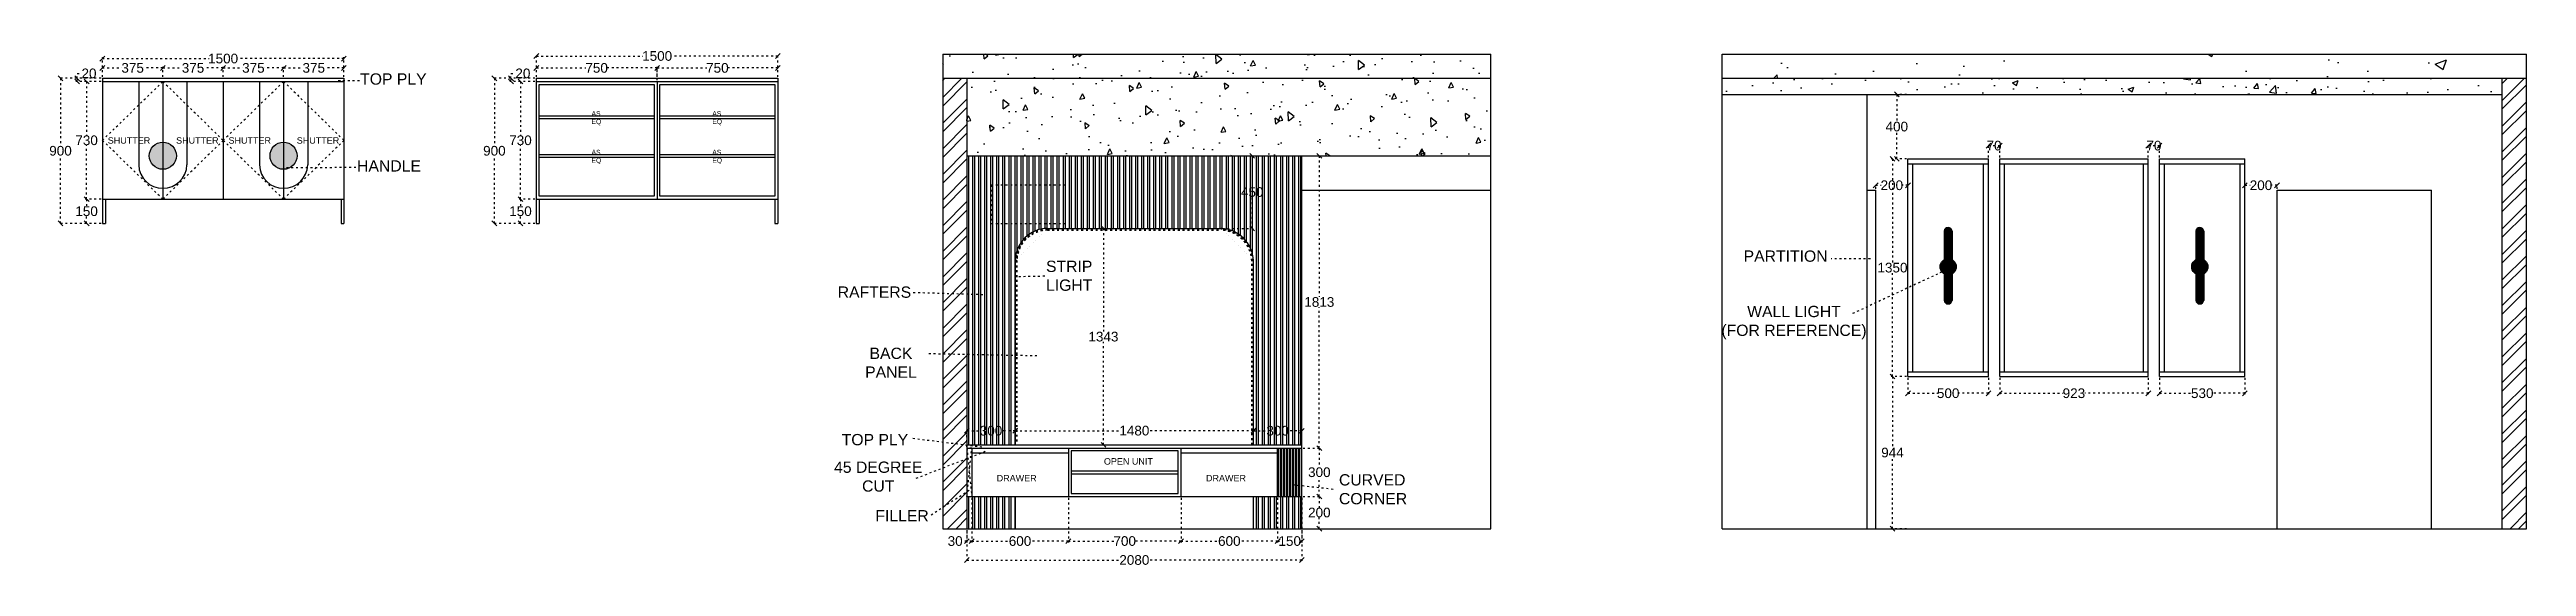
# Model space of a CAD drawing. Header units: millimetres. Extents: x 220712 to 1505573, y -354410 to 241923.
# Drawn here: x 309228 to 324613, y 94220 to 97426 of the extents above; entities that cross this region are included whole.
import ezdxf

# ---------------------------------------------------------------- set-up
doc = ezdxf.new("R2010")
doc.units = ezdxf.units.MM
doc.header["$MEASUREMENT"] = 0
doc.linetypes.add('ACAD_ISO03W100', pattern=[30, 12, -18])
doc.layers.add('Walls', color=253, linetype='Continuous')
doc.layers.add('Words', color=7, linetype='Continuous')
doc.styles.get("Standard").update_dxf_attribs({"font": 'arial.ttf'})
doc.dimstyles.new('ISO-25', dxfattribs={"dimtxt": 70, "dimasz": 15, "dimexe": 1.25, "dimexo": 0.625, "dimtad": 1, "dimdec": 0, "dimtxsty": 'Standard', "dimblk": 'ARCHTICK', "dimcen": 0, "dimdle": 11, "dimclrd": 1, "dimclre": 1, "dimclrt": 1, "dimadec": 0, "dimazin": 0, "dimtfac": 1, "dimtdec": 0, "dimtmove": 0, "dimatfit": 3, "dimfxl": 1, "dimarcsym": 0})
doc.dimstyles.get("Standard").update_dxf_attribs({"dimtxt": 60, "dimasz": 30, "dimexe": 7.75, "dimexo": 8.13, "dimgap": 0.63, "dimtad": 0, "dimtih": 1, "dimtoh": 1, "dimdec": 0, "dimzin": 0, "dimtxsty": 'Standard', "dimblk": 'OBLIQUE', "dimcen": 2.25, "dimclrd": 1, "dimclre": 1, "dimclrt": 1, "dimadec": 0, "dimazin": 0, "dimtfac": 1, "dimtdec": 0, "dimtofl": 0, "dimtmove": 0, "dimatfit": 3, "dimfxl": 1, "dimtolj": 1, "dimtzin": 0, "dimlwd": 30, "dimarcsym": 0})
pattern_1 = [(95, (0, 0), (275.776, 231.40354), [37.5, -412.5]), (40, (0, 0), (-314.9961, 216.88407), [30, -330]), (145.45144, (22.98, 19.3), (-39.2201, 448.2876), [31.8701, -350.57106]), (91.1842, (-70.7, 70.7), (435.8467, 318.8069), [56.25, -618.75]), (141.63564, (-34.4, 97.3), (-13.95, 674.8558), [47.8052, -525.8569]), (36.18416, (-70.7, 70.7), (-13.95, 674.8558), [45, -495]), (66, (-17.68, 88.4), (353.38579, 68.69124), [37.5, -412.5]), (11, (-17.68, 88.4), (-170.3543, 342.4042), [30, -330]), (116.45144, (11.77, 94.1), (183.0315, 411.09545), [31.8701, -350.57106]), (82.5, (0, 0), (-113.396593, 121.99491), [0, -326, 0, -335, 0, -331.25]), (52.5, (0, 0), (-46.43647, 232.454725), [0, -191, 0, -318.5, 0, -126.25]), (12.5, (-78.84, -78.84), (196.709084, 180.76038), [0, -125, 0, -390, 0, -517.5]), (2.5, (-114.2, -114.2), (170.79499, 241.5799), [0, -162.5, 0, -259, 0, -367.5])]

msp = doc.modelspace()

# ---------------------------------------------------------------- texts
at = {"char_height": 70, "attachment_point": 1}
for s, width, insert in [('TOP PLY', 1609.978, (311157, 97278.5)), ('HANDLE', 1609.978, (311138, 96739.4)), ('\\pxqc;PARTITION', 553.53, (319734.5, 96179.9)), ('\\pxqc;STRIP LIGHT', 553.53, (315284.5, 96116.5)), ('\\pxqc;RAFTERS', 553.53, (314075, 95956.5)), ('\\pxqc;WALL LIGHT^J(FOR REFERENCE)', 934.475, (319596, 95836.4)), ('\\pxqc;BACK\\PPANEL', 553.53, (314177.5, 95576.9)), ('\\pxqc;TOP PLY', 553.53, (314078, 95041.5)), ('\\pxqc;45 DEGREE CUT', 553.53, (314098.5, 94870.5)), ('CURVED CORNER', 414.195, (317237, 94792)), ('FILLER', 1609.978, (314357.5, 94569.5))]:
    msp.add_mtext_dynamic_manual_height_columns(s, width=width, gutter_width=12.5, heights=[0], dxfattribs=dict(at, insert=insert))
at = {"color": 7, "char_height": 40, "attachment_point": 1}
for s, width, insert in [('SHUTTER', 246.425, (309589.5, 96882.4)), ('SHUTTER', 246.425, (310014, 96882.4)), ('SHUTTER', 246.425, (310339.5, 96882.4)), ('SHUTTER', 246.425, (310763.5, 96882.4)), ('DRAWER', 246.425, (315111, 94787.5)), ('OPEN UNIT', 303.185, (315777, 94891.5)), ('DRAWER', 246.425, (316411, 94787.5))]:
    msp.add_mtext_dynamic_manual_height_columns(s, width=width, gutter_width=1213, heights=[0], dxfattribs=dict(at, insert=insert))
at = {"layer": 'Words', "color": 0, "char_height": 30, "attachment_point": 1}
for insert in [(312594.5, 97044.2), (313344.5, 97044.2), (312594.5, 96804.2), (313344.5, 96804.2)]:
    msp.add_mtext_dynamic_manual_height_columns('AS\\PEQ', width=1178.022, gutter_width=866.4, heights=[0], dxfattribs=dict(at, insert=insert))

# ---------------------------------------------------------------- blocks, each defined once
blk = doc.blocks.new('_Oblique')
at = {"color": 0, "linetype": 'ByBlock', "lineweight": -2}
blk.add_line((-0.5, -0.5), (0.5, 0.5), dxfattribs=at)
blk = doc.blocks.new('*D2434')
at = {"layer": 'Defpoints', "color": 0, "linetype": 'ACAD_ISO03W100', "lineweight": -2, "transparency": 16777216}
for p in [(309556, 97248), (311056, 97370), (311056, 97248)]:
    blk.add_point(p, dxfattribs=at)
at = {"layer": 'Walls', "color": 1, "linetype": 'ACAD_ISO03W100', "lineweight": -2, "transparency": 16777216}
for p, q in [((309556, 97256), (309556, 97378)), ((311056, 97256), (311056, 97378))]:
    blk.add_line(p, q, dxfattribs=at)
at = {"layer": 'Walls', "color": 1, "linetype": 'ACAD_ISO03W100', "lineweight": 30, "transparency": 16777216}
for p, q in [((309556, 97370), (310219, 97370)), ((311056, 97370), (310394, 97370))]:
    blk.add_line(p, q, dxfattribs=at)
at = {"layer": 'Walls', "color": 1, "linetype": 'ACAD_ISO03W100', "lineweight": 30, "transparency": 16777216, "xscale": 30, "yscale": 30, "zscale": 30, "rotation": 180}
blk.add_blockref('_Oblique', (309556, 97370), dxfattribs=at)
at = {"layer": 'Walls', "color": 1, "linetype": 'ACAD_ISO03W100', "lineweight": 30, "transparency": 16777216, "xscale": 30, "yscale": 30, "zscale": 30}
blk.add_blockref('_Oblique', (311056, 97370), dxfattribs=at)
at = {"layer": 'Walls', "color": 1, "linetype": 'ACAD_ISO03W100', "lineweight": -2, "transparency": 16777216, "insert": (310306, 97370), "char_height": 60, "attachment_point": 5}
blk.add_mtext('\\A1;1500', dxfattribs=at)
blk = doc.blocks.new('*D2435')
at = {"layer": 'Defpoints', "color": 0, "linetype": 'ACAD_ISO03W100', "lineweight": -2, "transparency": 16777216}
for p in [(309556, 97312), (309556, 97248), (309932, 97248)]:
    blk.add_point(p, dxfattribs=at)
at = {"layer": 'Walls', "color": 1, "linetype": 'ACAD_ISO03W100', "lineweight": -2, "transparency": 16777216}
for p, q in [((309556, 97256), (309556, 97320)), ((309932, 97256), (309932, 97320))]:
    blk.add_line(p, q, dxfattribs=at)
at = {"layer": 'Walls', "color": 1, "linetype": 'ACAD_ISO03W100', "lineweight": 30, "transparency": 16777216}
for p, q in [((309556, 97312), (309677, 97312)), ((309932, 97312), (309811, 97312))]:
    blk.add_line(p, q, dxfattribs=at)
at = {"layer": 'Walls', "color": 1, "linetype": 'ACAD_ISO03W100', "lineweight": 30, "transparency": 16777216, "xscale": 30, "yscale": 30, "zscale": 30, "rotation": 180}
blk.add_blockref('_Oblique', (309556, 97312), dxfattribs=at)
at = {"layer": 'Walls', "color": 1, "linetype": 'ACAD_ISO03W100', "lineweight": 30, "transparency": 16777216, "xscale": 30, "yscale": 30, "zscale": 30}
blk.add_blockref('_Oblique', (309932, 97312), dxfattribs=at)
at = {"layer": 'Walls', "color": 1, "linetype": 'ACAD_ISO03W100', "lineweight": -2, "transparency": 16777216, "insert": (309744, 97312), "char_height": 60, "attachment_point": 5}
blk.add_mtext('\\A1;375', dxfattribs=at)
blk = doc.blocks.new('*D2436')
at = {"layer": 'Defpoints', "color": 0, "linetype": 'ACAD_ISO03W100', "lineweight": -2, "transparency": 16777216}
for p in [(309932, 97248), (310306, 97312), (310306, 97248)]:
    blk.add_point(p, dxfattribs=at)
at = {"layer": 'Walls', "color": 1, "linetype": 'ACAD_ISO03W100', "lineweight": -2, "transparency": 16777216}
for p, q in [((309932, 97256), (309932, 97320)), ((310306, 97256), (310306, 97320))]:
    blk.add_line(p, q, dxfattribs=at)
at = {"layer": 'Walls', "color": 1, "linetype": 'ACAD_ISO03W100', "lineweight": 30, "transparency": 16777216}
for p, q in [((309932, 97312), (310052, 97312)), ((310306, 97312), (310186, 97312))]:
    blk.add_line(p, q, dxfattribs=at)
at = {"layer": 'Walls', "color": 1, "linetype": 'ACAD_ISO03W100', "lineweight": 30, "transparency": 16777216, "xscale": 30, "yscale": 30, "zscale": 30, "rotation": 180}
blk.add_blockref('_Oblique', (309932, 97312), dxfattribs=at)
at = {"layer": 'Walls', "color": 1, "linetype": 'ACAD_ISO03W100', "lineweight": 30, "transparency": 16777216, "xscale": 30, "yscale": 30, "zscale": 30}
blk.add_blockref('_Oblique', (310306, 97312), dxfattribs=at)
at = {"layer": 'Walls', "color": 1, "linetype": 'ACAD_ISO03W100', "lineweight": -2, "transparency": 16777216, "insert": (310119, 97312), "char_height": 60, "attachment_point": 5}
blk.add_mtext('\\A1;375', dxfattribs=at)
blk = doc.blocks.new('*D2437')
at = {"layer": 'Defpoints', "color": 0, "linetype": 'ACAD_ISO03W100', "lineweight": -2, "transparency": 16777216}
for p in [(310306, 97248), (310682, 97312), (310682, 97248)]:
    blk.add_point(p, dxfattribs=at)
at = {"layer": 'Walls', "color": 1, "linetype": 'ACAD_ISO03W100', "lineweight": -2, "transparency": 16777216}
for p, q in [((310306, 97256), (310306, 97320)), ((310682, 97256), (310682, 97320))]:
    blk.add_line(p, q, dxfattribs=at)
at = {"layer": 'Walls', "color": 1, "linetype": 'ACAD_ISO03W100', "lineweight": 30, "transparency": 16777216}
for p, q in [((310306, 97312), (310427, 97312)), ((310682, 97312), (310561, 97312))]:
    blk.add_line(p, q, dxfattribs=at)
at = {"layer": 'Walls', "color": 1, "linetype": 'ACAD_ISO03W100', "lineweight": 30, "transparency": 16777216, "xscale": 30, "yscale": 30, "zscale": 30, "rotation": 180}
blk.add_blockref('_Oblique', (310306, 97312), dxfattribs=at)
at = {"layer": 'Walls', "color": 1, "linetype": 'ACAD_ISO03W100', "lineweight": 30, "transparency": 16777216, "xscale": 30, "yscale": 30, "zscale": 30}
blk.add_blockref('_Oblique', (310682, 97312), dxfattribs=at)
at = {"layer": 'Walls', "color": 1, "linetype": 'ACAD_ISO03W100', "lineweight": -2, "transparency": 16777216, "insert": (310494, 97312), "char_height": 60, "attachment_point": 5}
blk.add_mtext('\\A1;375', dxfattribs=at)
blk = doc.blocks.new('*D2438')
at = {"layer": 'Defpoints', "color": 0, "linetype": 'ACAD_ISO03W100', "lineweight": -2, "transparency": 16777216}
for p in [(310682, 97248), (311056, 97312), (311056, 97248)]:
    blk.add_point(p, dxfattribs=at)
at = {"layer": 'Walls', "color": 1, "linetype": 'ACAD_ISO03W100', "lineweight": -2, "transparency": 16777216}
for p, q in [((310682, 97256), (310682, 97320)), ((311056, 97256), (311056, 97320))]:
    blk.add_line(p, q, dxfattribs=at)
at = {"layer": 'Walls', "color": 1, "linetype": 'ACAD_ISO03W100', "lineweight": 30, "transparency": 16777216}
for p, q in [((310682, 97312), (310802, 97312)), ((311056, 97312), (310936, 97312))]:
    blk.add_line(p, q, dxfattribs=at)
at = {"layer": 'Walls', "color": 1, "linetype": 'ACAD_ISO03W100', "lineweight": 30, "transparency": 16777216, "xscale": 30, "yscale": 30, "zscale": 30, "rotation": 180}
blk.add_blockref('_Oblique', (310682, 97312), dxfattribs=at)
at = {"layer": 'Walls', "color": 1, "linetype": 'ACAD_ISO03W100', "lineweight": 30, "transparency": 16777216, "xscale": 30, "yscale": 30, "zscale": 30}
blk.add_blockref('_Oblique', (311056, 97312), dxfattribs=at)
at = {"layer": 'Walls', "color": 1, "linetype": 'ACAD_ISO03W100', "lineweight": -2, "transparency": 16777216, "insert": (310869, 97312), "char_height": 60, "attachment_point": 5}
blk.add_mtext('\\A1;375', dxfattribs=at)
blk = doc.blocks.new('*D2439')
at = {"layer": 'Defpoints', "color": 0, "linetype": 'ACAD_ISO03W100', "lineweight": -2, "transparency": 16777216}
for p in [(309458, 96498), (309557, 96498), (309557, 96348)]:
    blk.add_point(p, dxfattribs=at)
at = {"layer": 'Walls', "color": 1, "linetype": 'ACAD_ISO03W100', "lineweight": -2, "transparency": 16777216}
for p, q in [((309548, 96498), (309450, 96498)), ((309548, 96348), (309450, 96348))]:
    blk.add_line(p, q, dxfattribs=at)
at = {"layer": 'Walls', "color": 1, "linetype": 'ACAD_ISO03W100', "lineweight": 30, "transparency": 16777216}
for p, q in [((309458, 96498), (309458, 96454)), ((309458, 96348), (309458, 96392))]:
    blk.add_line(p, q, dxfattribs=at)
at = {"layer": 'Walls', "color": 1, "linetype": 'ACAD_ISO03W100', "lineweight": 30, "transparency": 16777216, "xscale": 30, "yscale": 30, "zscale": 30}
for p, rotation in [((309458, 96498), 90), ((309458, 96348), 270)]:
    blk.add_blockref('_Oblique', p, dxfattribs=dict(at, rotation=rotation))
at = {"layer": 'Walls', "color": 1, "linetype": 'ACAD_ISO03W100', "lineweight": -2, "transparency": 16777216, "insert": (309458, 96423), "char_height": 60, "attachment_point": 5}
blk.add_mtext('\\A1;150', dxfattribs=at)
blk = doc.blocks.new('*D2440')
at = {"layer": 'Defpoints', "color": 0, "linetype": 'ACAD_ISO03W100', "lineweight": -2, "transparency": 16777216}
for p in [(309458, 97228), (309557, 97228), (309557, 96498)]:
    blk.add_point(p, dxfattribs=at)
at = {"layer": 'Walls', "color": 1, "linetype": 'ACAD_ISO03W100', "lineweight": -2, "transparency": 16777216}
for p, q in [((309548, 97228), (309450, 97228)), ((309548, 96498), (309450, 96498))]:
    blk.add_line(p, q, dxfattribs=at)
at = {"layer": 'Walls', "color": 1, "linetype": 'ACAD_ISO03W100', "lineweight": 30, "transparency": 16777216}
for p, q in [((309458, 97228), (309458, 96894)), ((309458, 96498), (309458, 96832))]:
    blk.add_line(p, q, dxfattribs=at)
at = {"layer": 'Walls', "color": 1, "linetype": 'ACAD_ISO03W100', "lineweight": 30, "transparency": 16777216, "xscale": 30, "yscale": 30, "zscale": 30}
for p, rotation in [((309458, 97228), 90), ((309458, 96498), 270)]:
    blk.add_blockref('_Oblique', p, dxfattribs=dict(at, rotation=rotation))
at = {"layer": 'Walls', "color": 1, "linetype": 'ACAD_ISO03W100', "lineweight": -2, "transparency": 16777216, "insert": (309458, 96863), "char_height": 60, "attachment_point": 5}
blk.add_mtext('\\A1;730', dxfattribs=at)
blk = doc.blocks.new('*D2441')
at = {"layer": 'Defpoints', "color": 0, "linetype": 'ACAD_ISO03W100', "lineweight": -2, "transparency": 16777216}
for p in [(309399, 97248), (309557, 97248), (309557, 97228)]:
    blk.add_point(p, dxfattribs=at)
at = {"layer": 'Walls', "color": 1, "linetype": 'ACAD_ISO03W100', "lineweight": -2, "transparency": 16777216}
for p, q in [((309548, 97248), (309391, 97248)), ((309548, 97228), (309391, 97228))]:
    blk.add_line(p, q, dxfattribs=at)
at = {"layer": 'Walls', "color": 1, "linetype": 'ACAD_ISO03W100', "lineweight": 30, "transparency": 16777216}
for p, q in [((309399, 97248), (309399, 97278)), ((309399, 97278), (309429, 97278)), ((309399, 97228), (309399, 97248))]:
    blk.add_line(p, q, dxfattribs=at)
at = {"layer": 'Walls', "color": 1, "linetype": 'ACAD_ISO03W100', "lineweight": 30, "transparency": 16777216, "xscale": 30, "yscale": 30, "zscale": 30}
for p, rotation in [((309399, 97248), 90), ((309399, 97228), 270)]:
    blk.add_blockref('_Oblique', p, dxfattribs=dict(at, rotation=rotation))
at = {"layer": 'Walls', "color": 1, "linetype": 'ACAD_ISO03W100', "lineweight": -2, "transparency": 16777216, "insert": (309473, 97278), "char_height": 60, "attachment_point": 5}
blk.add_mtext('\\A1;20', dxfattribs=at)
blk = doc.blocks.new('*D2442')
at = {"layer": 'Defpoints', "color": 0, "linetype": 'ACAD_ISO03W100', "lineweight": -2, "transparency": 16777216}
for p in [(309557, 97248), (309296, 96348), (309557, 96348)]:
    blk.add_point(p, dxfattribs=at)
at = {"layer": 'Walls', "color": 1, "linetype": 'ACAD_ISO03W100', "lineweight": -2, "transparency": 16777216}
for p, q in [((309548, 97248), (309288, 97248)), ((309548, 96348), (309288, 96348))]:
    blk.add_line(p, q, dxfattribs=at)
at = {"layer": 'Walls', "color": 1, "linetype": 'ACAD_ISO03W100', "lineweight": 30, "transparency": 16777216}
for p, q in [((309296, 97248), (309296, 96829)), ((309296, 96348), (309296, 96767))]:
    blk.add_line(p, q, dxfattribs=at)
at = {"layer": 'Walls', "color": 1, "linetype": 'ACAD_ISO03W100', "lineweight": 30, "transparency": 16777216, "xscale": 30, "yscale": 30, "zscale": 30}
for p, rotation in [((309296, 97248), 90), ((309296, 96348), 270)]:
    blk.add_blockref('_Oblique', p, dxfattribs=dict(at, rotation=rotation))
at = {"layer": 'Walls', "color": 1, "linetype": 'ACAD_ISO03W100', "lineweight": -2, "transparency": 16777216, "insert": (309296, 96798), "char_height": 60, "attachment_point": 5}
blk.add_mtext('\\A1;900', dxfattribs=at)
blk = doc.blocks.new('_ArchTick')
at = {"color": 0, "linetype": 'ByBlock', "const_width": 0.15}
blk.add_lwpolyline([(-0.5, -0.5), (0.5, 0.5)], dxfattribs=at)
blk = doc.blocks.new('*D2446')
at = {"layer": 'Defpoints', "color": 0, "linetype": 'ACAD_ISO03W100', "lineweight": -2, "transparency": 16777216}
for p in [(312252, 97248), (313752, 97386), (313752, 97248)]:
    blk.add_point(p, dxfattribs=at)
at = {"layer": 'Walls', "color": 1, "linetype": 'ACAD_ISO03W100', "lineweight": -2, "transparency": 16777216}
for p, q in [((312252, 97256), (312252, 97394)), ((313752, 97256), (313752, 97394))]:
    blk.add_line(p, q, dxfattribs=at)
at = {"layer": 'Walls', "color": 1, "linetype": 'ACAD_ISO03W100', "lineweight": 30, "transparency": 16777216}
for p, q in [((312252, 97386), (312914, 97386)), ((313752, 97386), (313089, 97386))]:
    blk.add_line(p, q, dxfattribs=at)
at = {"layer": 'Walls', "color": 1, "linetype": 'ACAD_ISO03W100', "lineweight": 30, "transparency": 16777216, "xscale": 30, "yscale": 30, "zscale": 30, "rotation": 180}
blk.add_blockref('_Oblique', (312252, 97386), dxfattribs=at)
at = {"layer": 'Walls', "color": 1, "linetype": 'ACAD_ISO03W100', "lineweight": 30, "transparency": 16777216, "xscale": 30, "yscale": 30, "zscale": 30}
blk.add_blockref('_Oblique', (313752, 97386), dxfattribs=at)
at = {"layer": 'Walls', "color": 1, "linetype": 'ACAD_ISO03W100', "lineweight": -2, "transparency": 16777216, "insert": (313002, 97386), "char_height": 60, "attachment_point": 5}
blk.add_mtext('\\A1;1500', dxfattribs=at)
blk = doc.blocks.new('*D2447')
at = {"layer": 'Defpoints', "color": 0, "linetype": 'ACAD_ISO03W100', "lineweight": -2, "transparency": 16777216}
for p in [(312252, 97312), (312252, 97248), (313002, 97228)]:
    blk.add_point(p, dxfattribs=at)
at = {"layer": 'Walls', "color": 1, "linetype": 'ACAD_ISO03W100', "lineweight": -2, "transparency": 16777216}
for p, q in [((312252, 97256), (312252, 97320)), ((313002, 97236), (313002, 97320))]:
    blk.add_line(p, q, dxfattribs=at)
at = {"layer": 'Walls', "color": 1, "linetype": 'ACAD_ISO03W100', "lineweight": 30, "transparency": 16777216}
for p, q in [((312252, 97312), (312560, 97312)), ((313002, 97312), (312693, 97312))]:
    blk.add_line(p, q, dxfattribs=at)
at = {"layer": 'Walls', "color": 1, "linetype": 'ACAD_ISO03W100', "lineweight": 30, "transparency": 16777216, "xscale": 30, "yscale": 30, "zscale": 30, "rotation": 180}
blk.add_blockref('_Oblique', (312252, 97312), dxfattribs=at)
at = {"layer": 'Walls', "color": 1, "linetype": 'ACAD_ISO03W100', "lineweight": 30, "transparency": 16777216, "xscale": 30, "yscale": 30, "zscale": 30}
blk.add_blockref('_Oblique', (313002, 97312), dxfattribs=at)
at = {"layer": 'Walls', "color": 1, "linetype": 'ACAD_ISO03W100', "lineweight": -2, "transparency": 16777216, "insert": (312626, 97312), "char_height": 60, "attachment_point": 5}
blk.add_mtext('\\A1;750', dxfattribs=at)
blk = doc.blocks.new('*D2443')
at = {"layer": 'Defpoints', "color": 0, "linetype": 'ACAD_ISO03W100', "lineweight": -2, "transparency": 16777216}
for p in [(313002, 97248), (313752, 97312), (313752, 97248)]:
    blk.add_point(p, dxfattribs=at)
at = {"layer": 'Walls', "color": 1, "linetype": 'ACAD_ISO03W100', "lineweight": -2, "transparency": 16777216}
for p, q in [((313002, 97256), (313002, 97320)), ((313752, 97256), (313752, 97320))]:
    blk.add_line(p, q, dxfattribs=at)
at = {"layer": 'Walls', "color": 1, "linetype": 'ACAD_ISO03W100', "lineweight": 30, "transparency": 16777216}
for p, q in [((313002, 97312), (313310, 97312)), ((313752, 97312), (313443, 97312))]:
    blk.add_line(p, q, dxfattribs=at)
at = {"layer": 'Walls', "color": 1, "linetype": 'ACAD_ISO03W100', "lineweight": 30, "transparency": 16777216, "xscale": 30, "yscale": 30, "zscale": 30, "rotation": 180}
blk.add_blockref('_Oblique', (313002, 97312), dxfattribs=at)
at = {"layer": 'Walls', "color": 1, "linetype": 'ACAD_ISO03W100', "lineweight": 30, "transparency": 16777216, "xscale": 30, "yscale": 30, "zscale": 30}
blk.add_blockref('_Oblique', (313752, 97312), dxfattribs=at)
at = {"layer": 'Walls', "color": 1, "linetype": 'ACAD_ISO03W100', "lineweight": -2, "transparency": 16777216, "insert": (313376, 97312), "char_height": 60, "attachment_point": 5}
blk.add_mtext('\\A1;750', dxfattribs=at)
blk = doc.blocks.new('*D2448')
at = {"layer": 'Defpoints', "color": 0, "linetype": 'ACAD_ISO03W100', "lineweight": -2, "transparency": 16777216}
for p in [(312153, 96498), (312252, 96498), (312252, 96348)]:
    blk.add_point(p, dxfattribs=at)
at = {"layer": 'Walls', "color": 1, "linetype": 'ACAD_ISO03W100', "lineweight": -2, "transparency": 16777216}
for p, q in [((312243, 96498), (312145, 96498)), ((312243, 96348), (312145, 96348))]:
    blk.add_line(p, q, dxfattribs=at)
at = {"layer": 'Walls', "color": 1, "linetype": 'ACAD_ISO03W100', "lineweight": 30, "transparency": 16777216}
for p, q in [((312153, 96498), (312153, 96454)), ((312153, 96348), (312153, 96392))]:
    blk.add_line(p, q, dxfattribs=at)
at = {"layer": 'Walls', "color": 1, "linetype": 'ACAD_ISO03W100', "lineweight": 30, "transparency": 16777216, "xscale": 30, "yscale": 30, "zscale": 30}
for p, rotation in [((312153, 96498), 90), ((312153, 96348), 270)]:
    blk.add_blockref('_Oblique', p, dxfattribs=dict(at, rotation=rotation))
at = {"layer": 'Walls', "color": 1, "linetype": 'ACAD_ISO03W100', "lineweight": -2, "transparency": 16777216, "insert": (312153, 96423), "char_height": 60, "attachment_point": 5}
blk.add_mtext('\\A1;150', dxfattribs=at)
blk = doc.blocks.new('*D2449')
at = {"layer": 'Defpoints', "color": 0, "linetype": 'ACAD_ISO03W100', "lineweight": -2, "transparency": 16777216}
for p in [(312153, 97228), (312252, 97228), (312252, 96498)]:
    blk.add_point(p, dxfattribs=at)
at = {"layer": 'Walls', "color": 1, "linetype": 'ACAD_ISO03W100', "lineweight": -2, "transparency": 16777216}
for p, q in [((312243, 97228), (312145, 97228)), ((312243, 96498), (312145, 96498))]:
    blk.add_line(p, q, dxfattribs=at)
at = {"layer": 'Walls', "color": 1, "linetype": 'ACAD_ISO03W100', "lineweight": 30, "transparency": 16777216}
for p, q in [((312153, 97228), (312153, 96894)), ((312153, 96498), (312153, 96832))]:
    blk.add_line(p, q, dxfattribs=at)
at = {"layer": 'Walls', "color": 1, "linetype": 'ACAD_ISO03W100', "lineweight": 30, "transparency": 16777216, "xscale": 30, "yscale": 30, "zscale": 30}
for p, rotation in [((312153, 97228), 90), ((312153, 96498), 270)]:
    blk.add_blockref('_Oblique', p, dxfattribs=dict(at, rotation=rotation))
at = {"layer": 'Walls', "color": 1, "linetype": 'ACAD_ISO03W100', "lineweight": -2, "transparency": 16777216, "insert": (312153, 96863), "char_height": 60, "attachment_point": 5}
blk.add_mtext('\\A1;730', dxfattribs=at)
blk = doc.blocks.new('*D2444')
at = {"layer": 'Defpoints', "color": 0, "linetype": 'ACAD_ISO03W100', "lineweight": -2, "transparency": 16777216}
for p in [(312094, 97248), (312252, 97248), (312252, 97228)]:
    blk.add_point(p, dxfattribs=at)
at = {"layer": 'Walls', "color": 1, "linetype": 'ACAD_ISO03W100', "lineweight": -2, "transparency": 16777216}
for p, q in [((312243, 97248), (312086, 97248)), ((312243, 97228), (312086, 97228))]:
    blk.add_line(p, q, dxfattribs=at)
at = {"layer": 'Walls', "color": 1, "linetype": 'ACAD_ISO03W100', "lineweight": 30, "transparency": 16777216}
for p, q in [((312094, 97248), (312094, 97278)), ((312094, 97278), (312124, 97278)), ((312094, 97228), (312094, 97248))]:
    blk.add_line(p, q, dxfattribs=at)
at = {"layer": 'Walls', "color": 1, "linetype": 'ACAD_ISO03W100', "lineweight": 30, "transparency": 16777216, "xscale": 30, "yscale": 30, "zscale": 30}
for p, rotation in [((312094, 97248), 90), ((312094, 97228), 270)]:
    blk.add_blockref('_Oblique', p, dxfattribs=dict(at, rotation=rotation))
at = {"layer": 'Walls', "color": 1, "linetype": 'ACAD_ISO03W100', "lineweight": -2, "transparency": 16777216, "insert": (312168, 97278), "char_height": 60, "attachment_point": 5}
blk.add_mtext('\\A1;20', dxfattribs=at)
blk = doc.blocks.new('*D2445')
at = {"layer": 'Defpoints', "color": 0, "linetype": 'ACAD_ISO03W100', "lineweight": -2, "transparency": 16777216}
for p in [(312252, 97248), (311991, 96348), (312252, 96348)]:
    blk.add_point(p, dxfattribs=at)
at = {"layer": 'Walls', "color": 1, "linetype": 'ACAD_ISO03W100', "lineweight": -2, "transparency": 16777216}
for p, q in [((312243, 97248), (311983, 97248)), ((312243, 96348), (311983, 96348))]:
    blk.add_line(p, q, dxfattribs=at)
at = {"layer": 'Walls', "color": 1, "linetype": 'ACAD_ISO03W100', "lineweight": 30, "transparency": 16777216}
for p, q in [((311991, 97248), (311991, 96829)), ((311991, 96348), (311991, 96767))]:
    blk.add_line(p, q, dxfattribs=at)
at = {"layer": 'Walls', "color": 1, "linetype": 'ACAD_ISO03W100', "lineweight": 30, "transparency": 16777216, "xscale": 30, "yscale": 30, "zscale": 30}
for p, rotation in [((311991, 97248), 90), ((311991, 96348), 270)]:
    blk.add_blockref('_Oblique', p, dxfattribs=dict(at, rotation=rotation))
at = {"layer": 'Walls', "color": 1, "linetype": 'ACAD_ISO03W100', "lineweight": -2, "transparency": 16777216, "insert": (311991, 96798), "char_height": 60, "attachment_point": 5}
blk.add_mtext('\\A1;900', dxfattribs=at)
blk = doc.blocks.new('*D2451')
at = {"layer": 'Defpoints', "color": 0, "linetype": 'ACAD_ISO03W100', "lineweight": -2, "transparency": 16777216}
for p in [(314926, 94654), (314956, 94654), (314926, 94377)]:
    blk.add_point(p, dxfattribs=at)
at = {"layer": 'Walls', "color": 1, "linetype": 'ACAD_ISO03W100', "lineweight": -2, "transparency": 16777216}
for p, q in [((314926, 94646), (314926, 94369)), ((314956, 94646), (314956, 94369))]:
    blk.add_line(p, q, dxfattribs=at)
at = {"layer": 'Walls', "color": 1, "linetype": 'ACAD_ISO03W100', "lineweight": 30, "transparency": 16777216}
for p, q in [((314926, 94377), (314896, 94377)), ((314956, 94377), (314926, 94377))]:
    blk.add_line(p, q, dxfattribs=at)
at = {"layer": 'Walls', "color": 1, "linetype": 'ACAD_ISO03W100', "lineweight": 30, "transparency": 16777216, "xscale": 30, "yscale": 30, "zscale": 30, "rotation": 180}
blk.add_blockref('_Oblique', (314926, 94377), dxfattribs=at)
at = {"layer": 'Walls', "color": 1, "linetype": 'ACAD_ISO03W100', "lineweight": 30, "transparency": 16777216, "xscale": 30, "yscale": 30, "zscale": 30}
blk.add_blockref('_Oblique', (314956, 94377), dxfattribs=at)
at = {"layer": 'Walls', "color": 1, "linetype": 'ACAD_ISO03W100', "lineweight": -2, "transparency": 16777216, "insert": (314853, 94377), "char_height": 60, "attachment_point": 5}
blk.add_mtext('\\A1;30', dxfattribs=at)
blk = doc.blocks.new('*D2452')
at = {"layer": 'Defpoints', "color": 0, "linetype": 'ACAD_ISO03W100', "lineweight": -2, "transparency": 16777216}
for p in [(314956, 94654), (315556, 94654), (314956, 94377)]:
    blk.add_point(p, dxfattribs=at)
at = {"layer": 'Walls', "color": 1, "linetype": 'ACAD_ISO03W100', "lineweight": -2, "transparency": 16777216}
for p, q in [((314956, 94646), (314956, 94369)), ((315556, 94646), (315556, 94369))]:
    blk.add_line(p, q, dxfattribs=at)
at = {"layer": 'Walls', "color": 1, "linetype": 'ACAD_ISO03W100', "lineweight": 30, "transparency": 16777216}
for p, q in [((314956, 94377), (315189, 94377)), ((315556, 94377), (315323, 94377))]:
    blk.add_line(p, q, dxfattribs=at)
at = {"layer": 'Walls', "color": 1, "linetype": 'ACAD_ISO03W100', "lineweight": 30, "transparency": 16777216, "xscale": 30, "yscale": 30, "zscale": 30, "rotation": 180}
blk.add_blockref('_Oblique', (314956, 94377), dxfattribs=at)
at = {"layer": 'Walls', "color": 1, "linetype": 'ACAD_ISO03W100', "lineweight": 30, "transparency": 16777216, "xscale": 30, "yscale": 30, "zscale": 30}
blk.add_blockref('_Oblique', (315556, 94377), dxfattribs=at)
at = {"layer": 'Walls', "color": 1, "linetype": 'ACAD_ISO03W100', "lineweight": -2, "transparency": 16777216, "insert": (315256, 94377), "char_height": 60, "attachment_point": 5}
blk.add_mtext('\\A1;600', dxfattribs=at)
blk = doc.blocks.new('*D2453')
at = {"layer": 'Defpoints', "color": 0, "linetype": 'ACAD_ISO03W100', "lineweight": -2, "transparency": 16777216}
for p in [(315556, 94654), (316256, 94654), (315556, 94377)]:
    blk.add_point(p, dxfattribs=at)
at = {"layer": 'Walls', "color": 1, "linetype": 'ACAD_ISO03W100', "lineweight": -2, "transparency": 16777216}
for p, q in [((315556, 94646), (315556, 94369)), ((316256, 94646), (316256, 94369))]:
    blk.add_line(p, q, dxfattribs=at)
at = {"layer": 'Walls', "color": 1, "linetype": 'ACAD_ISO03W100', "lineweight": 30, "transparency": 16777216}
for p, q in [((315556, 94377), (315839, 94377)), ((316256, 94377), (315973, 94377))]:
    blk.add_line(p, q, dxfattribs=at)
at = {"layer": 'Walls', "color": 1, "linetype": 'ACAD_ISO03W100', "lineweight": 30, "transparency": 16777216, "xscale": 30, "yscale": 30, "zscale": 30, "rotation": 180}
blk.add_blockref('_Oblique', (315556, 94377), dxfattribs=at)
at = {"layer": 'Walls', "color": 1, "linetype": 'ACAD_ISO03W100', "lineweight": 30, "transparency": 16777216, "xscale": 30, "yscale": 30, "zscale": 30}
blk.add_blockref('_Oblique', (316256, 94377), dxfattribs=at)
at = {"layer": 'Walls', "color": 1, "linetype": 'ACAD_ISO03W100', "lineweight": -2, "transparency": 16777216, "insert": (315906, 94377), "char_height": 60, "attachment_point": 5}
blk.add_mtext('\\A1;700', dxfattribs=at)
blk = doc.blocks.new('*D2454')
at = {"layer": 'Defpoints', "color": 0, "linetype": 'ACAD_ISO03W100', "lineweight": -2, "transparency": 16777216}
for p in [(316256, 94654), (316856, 94654), (316256, 94377)]:
    blk.add_point(p, dxfattribs=at)
at = {"layer": 'Walls', "color": 1, "linetype": 'ACAD_ISO03W100', "lineweight": -2, "transparency": 16777216}
for p, q in [((316256, 94646), (316256, 94369)), ((316856, 94646), (316856, 94369))]:
    blk.add_line(p, q, dxfattribs=at)
at = {"layer": 'Walls', "color": 1, "linetype": 'ACAD_ISO03W100', "lineweight": 30, "transparency": 16777216}
for p, q in [((316256, 94377), (316489, 94377)), ((316856, 94377), (316623, 94377))]:
    blk.add_line(p, q, dxfattribs=at)
at = {"layer": 'Walls', "color": 1, "linetype": 'ACAD_ISO03W100', "lineweight": 30, "transparency": 16777216, "xscale": 30, "yscale": 30, "zscale": 30, "rotation": 180}
blk.add_blockref('_Oblique', (316256, 94377), dxfattribs=at)
at = {"layer": 'Walls', "color": 1, "linetype": 'ACAD_ISO03W100', "lineweight": 30, "transparency": 16777216, "xscale": 30, "yscale": 30, "zscale": 30}
blk.add_blockref('_Oblique', (316856, 94377), dxfattribs=at)
at = {"layer": 'Walls', "color": 1, "linetype": 'ACAD_ISO03W100', "lineweight": -2, "transparency": 16777216, "insert": (316556, 94377), "char_height": 60, "attachment_point": 5}
blk.add_mtext('\\A1;600', dxfattribs=at)
blk = doc.blocks.new('*D2455')
at = {"layer": 'Defpoints', "color": 0, "linetype": 'ACAD_ISO03W100', "lineweight": -2, "transparency": 16777216}
for p in [(316856, 94654), (317006, 94654), (317006, 94377)]:
    blk.add_point(p, dxfattribs=at)
at = {"layer": 'Walls', "color": 1, "linetype": 'ACAD_ISO03W100', "lineweight": -2, "transparency": 16777216}
for p, q in [((316856, 94646), (316856, 94369)), ((317006, 94646), (317006, 94369))]:
    blk.add_line(p, q, dxfattribs=at)
at = {"layer": 'Walls', "color": 1, "linetype": 'ACAD_ISO03W100', "lineweight": 30, "transparency": 16777216}
for p, q in [((316856, 94377), (316867, 94377)), ((317006, 94377), (316995, 94377))]:
    blk.add_line(p, q, dxfattribs=at)
at = {"layer": 'Walls', "color": 1, "linetype": 'ACAD_ISO03W100', "lineweight": 30, "transparency": 16777216, "xscale": 30, "yscale": 30, "zscale": 30, "rotation": 180}
blk.add_blockref('_Oblique', (316856, 94377), dxfattribs=at)
at = {"layer": 'Walls', "color": 1, "linetype": 'ACAD_ISO03W100', "lineweight": 30, "transparency": 16777216, "xscale": 30, "yscale": 30, "zscale": 30}
blk.add_blockref('_Oblique', (317006, 94377), dxfattribs=at)
at = {"layer": 'Walls', "color": 1, "linetype": 'ACAD_ISO03W100', "lineweight": -2, "transparency": 16777216, "insert": (316931, 94377), "char_height": 60, "attachment_point": 5}
blk.add_mtext('\\A1;150', dxfattribs=at)
blk = doc.blocks.new('*D2456')
at = {"layer": 'Defpoints', "color": 0, "linetype": 'ACAD_ISO03W100', "lineweight": -2, "transparency": 16777216}
for p in [(317006, 94654), (317115, 94654), (317006, 94454)]:
    blk.add_point(p, dxfattribs=at)
at = {"layer": 'Walls', "color": 1, "linetype": 'ACAD_ISO03W100', "lineweight": -2, "transparency": 16777216}
for p, q in [((317014, 94654), (317123, 94654)), ((317014, 94454), (317123, 94454))]:
    blk.add_line(p, q, dxfattribs=at)
at = {"layer": 'Walls', "color": 1, "linetype": 'ACAD_ISO03W100', "lineweight": 30, "transparency": 16777216}
for p, q in [((317115, 94654), (317115, 94585)), ((317115, 94454), (317115, 94523))]:
    blk.add_line(p, q, dxfattribs=at)
at = {"layer": 'Walls', "color": 1, "linetype": 'ACAD_ISO03W100', "lineweight": 30, "transparency": 16777216, "xscale": 30, "yscale": 30, "zscale": 30}
for p, rotation in [((317115, 94654), 90), ((317115, 94454), 270)]:
    blk.add_blockref('_Oblique', p, dxfattribs=dict(at, rotation=rotation))
at = {"layer": 'Walls', "color": 1, "linetype": 'ACAD_ISO03W100', "lineweight": -2, "transparency": 16777216, "insert": (317115, 94554), "char_height": 60, "attachment_point": 5}
blk.add_mtext('\\A1;200', dxfattribs=at)
blk = doc.blocks.new('*D2457')
at = {"layer": 'Defpoints', "color": 0, "linetype": 'ACAD_ISO03W100', "lineweight": -2, "transparency": 16777216}
for p in [(317006, 94954), (317115, 94954), (317006, 94654)]:
    blk.add_point(p, dxfattribs=at)
at = {"layer": 'Walls', "color": 1, "linetype": 'ACAD_ISO03W100', "lineweight": -2, "transparency": 16777216}
for p, q in [((317014, 94954), (317123, 94954)), ((317014, 94654), (317123, 94654))]:
    blk.add_line(p, q, dxfattribs=at)
at = {"layer": 'Walls', "color": 1, "linetype": 'ACAD_ISO03W100', "lineweight": 30, "transparency": 16777216}
for p, q in [((317115, 94954), (317115, 94835)), ((317115, 94654), (317115, 94773))]:
    blk.add_line(p, q, dxfattribs=at)
at = {"layer": 'Walls', "color": 1, "linetype": 'ACAD_ISO03W100', "lineweight": 30, "transparency": 16777216, "xscale": 30, "yscale": 30, "zscale": 30}
for p, rotation in [((317115, 94954), 90), ((317115, 94654), 270)]:
    blk.add_blockref('_Oblique', p, dxfattribs=dict(at, rotation=rotation))
at = {"layer": 'Walls', "color": 1, "linetype": 'ACAD_ISO03W100', "lineweight": -2, "transparency": 16777216, "insert": (317115, 94804), "char_height": 60, "attachment_point": 5}
blk.add_mtext('\\A1;300', dxfattribs=at)
blk = doc.blocks.new('*D2458')
at = {"layer": 'Defpoints', "color": 0, "linetype": 'ACAD_ISO03W100', "lineweight": -2, "transparency": 16777216}
for p in [(317006, 96767), (317115, 96767), (317006, 94954)]:
    blk.add_point(p, dxfattribs=at)
at = {"layer": 'Walls', "color": 1, "linetype": 'ACAD_ISO03W100', "lineweight": -2, "transparency": 16777216}
for p, q in [((317014, 96767), (317123, 96767)), ((317014, 94954), (317123, 94954))]:
    blk.add_line(p, q, dxfattribs=at)
at = {"layer": 'Walls', "color": 1, "linetype": 'ACAD_ISO03W100', "lineweight": 30, "transparency": 16777216}
for p, q in [((317115, 96767), (317115, 95892)), ((317115, 94954), (317115, 95829))]:
    blk.add_line(p, q, dxfattribs=at)
at = {"layer": 'Walls', "color": 1, "linetype": 'ACAD_ISO03W100', "lineweight": 30, "transparency": 16777216, "xscale": 30, "yscale": 30, "zscale": 30}
for p, rotation in [((317115, 96767), 90), ((317115, 94954), 270)]:
    blk.add_blockref('_Oblique', p, dxfattribs=dict(at, rotation=rotation))
at = {"layer": 'Walls', "color": 1, "linetype": 'ACAD_ISO03W100', "lineweight": -2, "transparency": 16777216, "insert": (317115, 95860), "char_height": 60, "attachment_point": 5}
blk.add_mtext('\\A1;1813', dxfattribs=at)
blk = doc.blocks.new('*D2459')
at = {"layer": 'Defpoints', "color": 0, "linetype": 'ACAD_ISO03W100', "lineweight": -2, "transparency": 16777216}
for p in [(316706, 94974), (317006, 95061.5), (317006, 94954)]:
    blk.add_point(p, dxfattribs=at)
at = {"layer": 'Walls', "color": 1, "linetype": 'ACAD_ISO03W100', "lineweight": -2, "transparency": 16777216}
for p, q in [((316706, 94982.13), (316706, 95069.25)), ((317006, 94962.13), (317006, 95069.25))]:
    blk.add_line(p, q, dxfattribs=at)
at = {"layer": 'Walls', "color": 1, "linetype": 'ACAD_ISO03W100', "lineweight": 30, "transparency": 16777216}
for p, q in [((316706, 95061.5), (316789.210382, 95061.5)), ((317006, 95061.5), (316922.789618, 95061.5))]:
    blk.add_line(p, q, dxfattribs=at)
at = {"layer": 'Walls', "color": 1, "linetype": 'ACAD_ISO03W100', "lineweight": 30, "transparency": 16777216, "xscale": 30, "yscale": 30, "zscale": 30, "rotation": 180}
blk.add_blockref('_Oblique', (316706, 95061.5), dxfattribs=at)
at = {"layer": 'Walls', "color": 1, "linetype": 'ACAD_ISO03W100', "lineweight": 30, "transparency": 16777216, "xscale": 30, "yscale": 30, "zscale": 30}
blk.add_blockref('_Oblique', (317006, 95061.5), dxfattribs=at)
at = {"layer": 'Walls', "color": 1, "linetype": 'ACAD_ISO03W100', "lineweight": -2, "transparency": 16777216, "insert": (316856, 95061.5), "char_height": 60, "attachment_point": 5}
blk.add_mtext('\\A1;300', dxfattribs=at)
blk = doc.blocks.new('*D2460')
at = {"layer": 'Defpoints', "color": 0, "linetype": 'ACAD_ISO03W100', "lineweight": -2, "transparency": 16777216}
for p in [(316506, 96767), (316698, 96767), (316506, 96317)]:
    blk.add_point(p, dxfattribs=at)
at = {"layer": 'Walls', "color": 1, "linetype": 'ACAD_ISO03W100', "lineweight": -2, "transparency": 16777216}
for p, q in [((316514, 96767), (316705, 96767)), ((316514, 96317), (316705, 96317))]:
    blk.add_line(p, q, dxfattribs=at)
at = {"layer": 'Walls', "color": 1, "linetype": 'ACAD_ISO03W100', "lineweight": 30, "transparency": 16777216}
for p, q in [((316698, 96767), (316698, 96573)), ((316698, 96317), (316698, 96511))]:
    blk.add_line(p, q, dxfattribs=at)
at = {"layer": 'Walls', "color": 1, "linetype": 'ACAD_ISO03W100', "lineweight": 30, "transparency": 16777216, "xscale": 30, "yscale": 30, "zscale": 30}
for p, rotation in [((316698, 96767), 90), ((316698, 96317), 270)]:
    blk.add_blockref('_Oblique', p, dxfattribs=dict(at, rotation=rotation))
at = {"layer": 'Walls', "color": 1, "linetype": 'ACAD_ISO03W100', "lineweight": -2, "transparency": 16777216, "insert": (316698, 96542), "char_height": 60, "attachment_point": 5}
blk.add_mtext('\\A1;450', dxfattribs=at)
blk = doc.blocks.new('*D2461')
at = {"layer": 'Defpoints', "color": 0, "linetype": 'ACAD_ISO03W100', "lineweight": -2, "transparency": 16777216}
for p in [(315742, 96317), (315774, 96317), (315711, 94974)]:
    blk.add_point(p, dxfattribs=at)
at = {"layer": 'Walls', "color": 1, "linetype": 'ACAD_ISO03W100', "lineweight": -2, "transparency": 16777216}
for p, q in [((315750, 96317), (315782, 96317)), ((315719, 94974), (315782, 94974))]:
    blk.add_line(p, q, dxfattribs=at)
at = {"layer": 'Walls', "color": 1, "linetype": 'ACAD_ISO03W100', "lineweight": 30, "transparency": 16777216}
for p, q in [((315774, 96317), (315774, 95677)), ((315774, 94974), (315774, 95614))]:
    blk.add_line(p, q, dxfattribs=at)
at = {"layer": 'Walls', "color": 1, "linetype": 'ACAD_ISO03W100', "lineweight": 30, "transparency": 16777216, "xscale": 30, "yscale": 30, "zscale": 30}
for p, rotation in [((315774, 96317), 90), ((315774, 94974), 270)]:
    blk.add_blockref('_Oblique', p, dxfattribs=dict(at, rotation=rotation))
at = {"layer": 'Walls', "color": 1, "linetype": 'ACAD_ISO03W100', "lineweight": -2, "transparency": 16777216, "insert": (315774, 95645), "char_height": 60, "attachment_point": 5}
blk.add_mtext('\\A1;1343', dxfattribs=at)
blk = doc.blocks.new('*D2462')
at = {"layer": 'Defpoints', "color": 0, "linetype": 'ACAD_ISO03W100', "lineweight": -2, "transparency": 16777216}
for p in [(314926, 94454), (317006, 94454), (317006, 94259.5)]:
    blk.add_point(p, dxfattribs=at)
at = {"layer": 'Walls', "color": 1, "linetype": 'ACAD_ISO03W100', "lineweight": -2, "transparency": 16777216}
for p, q in [((314926, 94445.87), (314926, 94251.75)), ((317006, 94445.87), (317006, 94251.75))]:
    blk.add_line(p, q, dxfattribs=at)
at = {"layer": 'Walls', "color": 1, "linetype": 'ACAD_ISO03W100', "lineweight": 30, "transparency": 16777216}
for p, q in [((314926, 94259.5), (315875.37, 94259.5)), ((317006, 94259.5), (316056.63, 94259.5))]:
    blk.add_line(p, q, dxfattribs=at)
at = {"layer": 'Walls', "color": 1, "linetype": 'ACAD_ISO03W100', "lineweight": 30, "transparency": 16777216, "xscale": 30, "yscale": 30, "zscale": 30, "rotation": 180}
blk.add_blockref('_Oblique', (314926, 94259.5), dxfattribs=at)
at = {"layer": 'Walls', "color": 1, "linetype": 'ACAD_ISO03W100', "lineweight": 30, "transparency": 16777216, "xscale": 30, "yscale": 30, "zscale": 30}
blk.add_blockref('_Oblique', (317006, 94259.5), dxfattribs=at)
at = {"layer": 'Walls', "color": 1, "linetype": 'ACAD_ISO03W100', "lineweight": -2, "transparency": 16777216, "insert": (315966, 94259.5), "char_height": 60, "attachment_point": 5}
blk.add_mtext('\\A1;2080', dxfattribs=at)
blk = doc.blocks.new('*D2463')
at = {"layer": 'Defpoints', "color": 0, "linetype": 'ACAD_ISO03W100', "lineweight": -2, "transparency": 16777216}
for p in [(315226, 94974), (316706, 95062), (316706, 94974)]:
    blk.add_point(p, dxfattribs=at)
at = {"layer": 'Walls', "color": 1, "linetype": 'ACAD_ISO03W100', "lineweight": -2, "transparency": 16777216}
for p, q in [((315226, 94982), (315226, 95069)), ((316706, 94982), (316706, 95069))]:
    blk.add_line(p, q, dxfattribs=at)
at = {"layer": 'Walls', "color": 1, "linetype": 'ACAD_ISO03W100', "lineweight": 30, "transparency": 16777216}
for p, q in [((315226, 95062), (315879, 95062)), ((316706, 95062), (316053, 95062))]:
    blk.add_line(p, q, dxfattribs=at)
at = {"layer": 'Walls', "color": 1, "linetype": 'ACAD_ISO03W100', "lineweight": 30, "transparency": 16777216, "xscale": 30, "yscale": 30, "zscale": 30, "rotation": 180}
blk.add_blockref('_Oblique', (315226, 95062), dxfattribs=at)
at = {"layer": 'Walls', "color": 1, "linetype": 'ACAD_ISO03W100', "lineweight": 30, "transparency": 16777216, "xscale": 30, "yscale": 30, "zscale": 30}
blk.add_blockref('_Oblique', (316706, 95062), dxfattribs=at)
at = {"layer": 'Walls', "color": 1, "linetype": 'ACAD_ISO03W100', "lineweight": -2, "transparency": 16777216, "insert": (315966, 95062), "char_height": 60, "attachment_point": 5}
blk.add_mtext('\\A1;1480', dxfattribs=at)
blk = doc.blocks.new('*D2464')
at = {"layer": 'Defpoints', "color": 0, "linetype": 'ACAD_ISO03W100', "lineweight": -2, "transparency": 16777216}
for p in [(314926, 95061.5), (314926, 94954), (315226, 94974)]:
    blk.add_point(p, dxfattribs=at)
at = {"layer": 'Walls', "color": 1, "linetype": 'ACAD_ISO03W100', "lineweight": -2, "transparency": 16777216}
for p, q in [((314926, 94962.13), (314926, 95069.25)), ((315226, 94982.13), (315226, 95069.25))]:
    blk.add_line(p, q, dxfattribs=at)
at = {"layer": 'Walls', "color": 1, "linetype": 'ACAD_ISO03W100', "lineweight": 30, "transparency": 16777216}
for p, q in [((314926, 95061.5), (315009.210382, 95061.5)), ((315226, 95061.5), (315142.789618, 95061.5))]:
    blk.add_line(p, q, dxfattribs=at)
at = {"layer": 'Walls', "color": 1, "linetype": 'ACAD_ISO03W100', "lineweight": 30, "transparency": 16777216, "xscale": 30, "yscale": 30, "zscale": 30, "rotation": 180}
blk.add_blockref('_Oblique', (314926, 95061.5), dxfattribs=at)
at = {"layer": 'Walls', "color": 1, "linetype": 'ACAD_ISO03W100', "lineweight": 30, "transparency": 16777216, "xscale": 30, "yscale": 30, "zscale": 30}
blk.add_blockref('_Oblique', (315226, 95061.5), dxfattribs=at)
at = {"layer": 'Walls', "color": 1, "linetype": 'ACAD_ISO03W100', "lineweight": -2, "transparency": 16777216, "insert": (315076, 95061.5), "char_height": 60, "attachment_point": 5}
blk.add_mtext('\\A1;300', dxfattribs=at)
blk = doc.blocks.new('*D2465')
at = {"layer": 'Defpoints', "color": 0, "linetype": 'ACAD_ISO03W100', "lineweight": -2, "transparency": 16777216}
for p in [(320571, 96584), (320571, 96554), (320771, 96555)]:
    blk.add_point(p, dxfattribs=at)
at = {"layer": 'Walls', "color": 1, "linetype": 'ACAD_ISO03W100', "lineweight": -2, "transparency": 16777216}
for p, q in [((320571, 96562), (320571, 96592)), ((320771, 96563), (320771, 96592))]:
    blk.add_line(p, q, dxfattribs=at)
at = {"layer": 'Walls', "color": 1, "linetype": 'ACAD_ISO03W100', "lineweight": 30, "transparency": 16777216}
for p, q in [((320571, 96584), (320604, 96584)), ((320771, 96584), (320738, 96584))]:
    blk.add_line(p, q, dxfattribs=at)
at = {"layer": 'Walls', "color": 1, "linetype": 'ACAD_ISO03W100', "lineweight": 30, "transparency": 16777216, "xscale": 30, "yscale": 30, "zscale": 30, "rotation": 180}
blk.add_blockref('_Oblique', (320571, 96584), dxfattribs=at)
at = {"layer": 'Walls', "color": 1, "linetype": 'ACAD_ISO03W100', "lineweight": 30, "transparency": 16777216, "xscale": 30, "yscale": 30, "zscale": 30}
blk.add_blockref('_Oblique', (320771, 96584), dxfattribs=at)
at = {"layer": 'Walls', "color": 1, "linetype": 'ACAD_ISO03W100', "lineweight": -2, "transparency": 16777216, "insert": (320671, 96584), "char_height": 60, "attachment_point": 5}
blk.add_mtext('\\A1;200', dxfattribs=at)
blk = doc.blocks.new('*D2466')
at = {"layer": 'Defpoints', "color": 0, "linetype": 'ACAD_ISO03W100', "lineweight": -2, "transparency": 16777216}
for p in [(322864, 96584), (322864, 96554), (323064, 96555)]:
    blk.add_point(p, dxfattribs=at)
at = {"layer": 'Walls', "color": 1, "linetype": 'ACAD_ISO03W100', "lineweight": -2, "transparency": 16777216}
for p, q in [((322864, 96562), (322864, 96592)), ((323064, 96563), (323064, 96592))]:
    blk.add_line(p, q, dxfattribs=at)
at = {"layer": 'Walls', "color": 1, "linetype": 'ACAD_ISO03W100', "lineweight": 30, "transparency": 16777216}
for p, q in [((322864, 96584), (322897, 96584)), ((323064, 96584), (323031, 96584))]:
    blk.add_line(p, q, dxfattribs=at)
at = {"layer": 'Walls', "color": 1, "linetype": 'ACAD_ISO03W100', "lineweight": 30, "transparency": 16777216, "xscale": 30, "yscale": 30, "zscale": 30, "rotation": 180}
blk.add_blockref('_Oblique', (322864, 96584), dxfattribs=at)
at = {"layer": 'Walls', "color": 1, "linetype": 'ACAD_ISO03W100', "lineweight": 30, "transparency": 16777216, "xscale": 30, "yscale": 30, "zscale": 30}
blk.add_blockref('_Oblique', (323064, 96584), dxfattribs=at)
at = {"layer": 'Walls', "color": 1, "linetype": 'ACAD_ISO03W100', "lineweight": -2, "transparency": 16777216, "insert": (322964, 96584), "char_height": 60, "attachment_point": 5}
blk.add_mtext('\\A1;200', dxfattribs=at)
blk = doc.blocks.new('*D2467')
at = {"layer": 'Defpoints', "color": 0, "linetype": 'ACAD_ISO03W100', "lineweight": -2, "transparency": 16777216}
for p in [(321341, 96830), (321271, 96748), (321341, 96748)]:
    blk.add_point(p, dxfattribs=at)
at = {"layer": 'Walls', "color": 1, "linetype": 'ACAD_ISO03W100', "lineweight": -2, "transparency": 16777216}
for p, q in [((321271, 96756.13), (321271, 96837.75)), ((321341, 96756.13), (321341, 96837.75))]:
    blk.add_line(p, q, dxfattribs=at)
at = {"layer": 'Walls', "color": 1, "linetype": 'ACAD_ISO03W100', "lineweight": 30, "transparency": 16777216}
blk.add_line((321271, 96830), (321341, 96830), dxfattribs=at)
at = {"layer": 'Walls', "color": 1, "linetype": 'ACAD_ISO03W100', "lineweight": 30, "transparency": 16777216, "xscale": 30, "yscale": 30, "zscale": 30, "rotation": 180}
blk.add_blockref('_Oblique', (321271, 96830), dxfattribs=at)
at = {"layer": 'Walls', "color": 1, "linetype": 'ACAD_ISO03W100', "lineweight": 30, "transparency": 16777216, "xscale": 30, "yscale": 30, "zscale": 30}
blk.add_blockref('_Oblique', (321341, 96830), dxfattribs=at)
at = {"layer": 'Walls', "color": 1, "linetype": 'ACAD_ISO03W100', "lineweight": -2, "transparency": 16777216, "insert": (321306, 96830), "char_height": 60, "attachment_point": 5}
blk.add_mtext('\\A1;70', dxfattribs=at)
blk = doc.blocks.new('*D2468')
at = {"layer": 'Defpoints', "color": 0, "linetype": 'ACAD_ISO03W100', "lineweight": -2, "transparency": 16777216}
for p in [(322334, 96830), (322264, 96748), (322334, 96748)]:
    blk.add_point(p, dxfattribs=at)
at = {"layer": 'Walls', "color": 1, "linetype": 'ACAD_ISO03W100', "lineweight": -2, "transparency": 16777216}
for p, q in [((322264, 96756.13), (322264, 96837.75)), ((322334, 96756.13), (322334, 96837.75))]:
    blk.add_line(p, q, dxfattribs=at)
at = {"layer": 'Walls', "color": 1, "linetype": 'ACAD_ISO03W100', "lineweight": 30, "transparency": 16777216}
blk.add_line((322264, 96830), (322334, 96830), dxfattribs=at)
at = {"layer": 'Walls', "color": 1, "linetype": 'ACAD_ISO03W100', "lineweight": 30, "transparency": 16777216, "xscale": 30, "yscale": 30, "zscale": 30, "rotation": 180}
blk.add_blockref('_Oblique', (322264, 96830), dxfattribs=at)
at = {"layer": 'Walls', "color": 1, "linetype": 'ACAD_ISO03W100', "lineweight": 30, "transparency": 16777216, "xscale": 30, "yscale": 30, "zscale": 30}
blk.add_blockref('_Oblique', (322334, 96830), dxfattribs=at)
at = {"layer": 'Walls', "color": 1, "linetype": 'ACAD_ISO03W100', "lineweight": -2, "transparency": 16777216, "insert": (322299, 96830), "char_height": 60, "attachment_point": 5}
blk.add_mtext('\\A1;70', dxfattribs=at)
blk = doc.blocks.new('*D2469')
at = {"layer": 'Defpoints', "color": 0, "linetype": 'ACAD_ISO03W100', "lineweight": -2, "transparency": 16777216}
for p in [(320702, 97148), (320771, 97148), (320771, 96748)]:
    blk.add_point(p, dxfattribs=at)
at = {"layer": 'Walls', "color": 1, "linetype": 'ACAD_ISO03W100', "lineweight": -2, "transparency": 16777216}
for p, q in [((320763, 97148), (320694, 97148)), ((320763, 96748), (320694, 96748))]:
    blk.add_line(p, q, dxfattribs=at)
at = {"layer": 'Walls', "color": 1, "linetype": 'ACAD_ISO03W100', "lineweight": 30, "transparency": 16777216}
for p, q in [((320702, 97148), (320702, 96979)), ((320702, 96748), (320702, 96917))]:
    blk.add_line(p, q, dxfattribs=at)
at = {"layer": 'Walls', "color": 1, "linetype": 'ACAD_ISO03W100', "lineweight": 30, "transparency": 16777216, "xscale": 30, "yscale": 30, "zscale": 30}
for p, rotation in [((320702, 97148), 90), ((320702, 96748), 270)]:
    blk.add_blockref('_Oblique', p, dxfattribs=dict(at, rotation=rotation))
at = {"layer": 'Walls', "color": 1, "linetype": 'ACAD_ISO03W100', "lineweight": -2, "transparency": 16777216, "insert": (320702, 96948), "char_height": 60, "attachment_point": 5}
blk.add_mtext('\\A1;400', dxfattribs=at)
blk = doc.blocks.new('*D2470')
at = {"layer": 'Defpoints', "color": 0, "linetype": 'ACAD_ISO03W100', "lineweight": -2, "transparency": 16777216}
for p in [(320771, 96748), (320675, 95398), (320771, 95398)]:
    blk.add_point(p, dxfattribs=at)
at = {"layer": 'Walls', "color": 1, "linetype": 'ACAD_ISO03W100', "lineweight": -2, "transparency": 16777216}
for p, q in [((320763, 96748), (320667, 96748)), ((320763, 95398), (320667, 95398))]:
    blk.add_line(p, q, dxfattribs=at)
at = {"layer": 'Walls', "color": 1, "linetype": 'ACAD_ISO03W100', "lineweight": 30, "transparency": 16777216}
for p, q in [((320675, 96748), (320675, 96104)), ((320675, 95398), (320675, 96042))]:
    blk.add_line(p, q, dxfattribs=at)
at = {"layer": 'Walls', "color": 1, "linetype": 'ACAD_ISO03W100', "lineweight": 30, "transparency": 16777216, "xscale": 30, "yscale": 30, "zscale": 30}
for p, rotation in [((320675, 96748), 90), ((320675, 95398), 270)]:
    blk.add_blockref('_Oblique', p, dxfattribs=dict(at, rotation=rotation))
at = {"layer": 'Walls', "color": 1, "linetype": 'ACAD_ISO03W100', "lineweight": -2, "transparency": 16777216, "insert": (320675, 96073), "char_height": 60, "attachment_point": 5}
blk.add_mtext('\\A1;1350', dxfattribs=at)
blk = doc.blocks.new('*D2471')
at = {"layer": 'Defpoints', "color": 0, "linetype": 'ACAD_ISO03W100', "lineweight": -2, "transparency": 16777216}
for p in [(320771, 95398), (320675, 94454), (320771, 94454)]:
    blk.add_point(p, dxfattribs=at)
at = {"layer": 'Walls', "color": 1, "linetype": 'ACAD_ISO03W100', "lineweight": -2, "transparency": 16777216}
for p, q in [((320763, 95398), (320667, 95398)), ((320763, 94454), (320667, 94454))]:
    blk.add_line(p, q, dxfattribs=at)
at = {"layer": 'Walls', "color": 1, "linetype": 'ACAD_ISO03W100', "lineweight": 30, "transparency": 16777216}
for p, q in [((320675, 95398), (320675, 94957)), ((320675, 94454), (320675, 94895))]:
    blk.add_line(p, q, dxfattribs=at)
at = {"layer": 'Walls', "color": 1, "linetype": 'ACAD_ISO03W100', "lineweight": 30, "transparency": 16777216, "xscale": 30, "yscale": 30, "zscale": 30}
for p, rotation in [((320675, 95398), 90), ((320675, 94454), 270)]:
    blk.add_blockref('_Oblique', p, dxfattribs=dict(at, rotation=rotation))
at = {"layer": 'Walls', "color": 1, "linetype": 'ACAD_ISO03W100', "lineweight": -2, "transparency": 16777216, "insert": (320675, 94926), "char_height": 60, "attachment_point": 5}
blk.add_mtext('\\A1;944', dxfattribs=at)
blk = doc.blocks.new('*D2472')
at = {"layer": 'Defpoints', "color": 0, "linetype": 'ACAD_ISO03W100', "lineweight": -2, "transparency": 16777216}
for p in [(320771, 95398), (321271, 95398), (321271, 95294)]:
    blk.add_point(p, dxfattribs=at)
at = {"layer": 'Walls', "color": 1, "linetype": 'ACAD_ISO03W100', "lineweight": -2, "transparency": 16777216}
for p, q in [((320771, 95390), (320771, 95287)), ((321271, 95390), (321271, 95287))]:
    blk.add_line(p, q, dxfattribs=at)
at = {"layer": 'Walls', "color": 1, "linetype": 'ACAD_ISO03W100', "lineweight": 30, "transparency": 16777216}
for p, q in [((320771, 95294), (320954, 95294)), ((321271, 95294), (321088, 95294))]:
    blk.add_line(p, q, dxfattribs=at)
at = {"layer": 'Walls', "color": 1, "linetype": 'ACAD_ISO03W100', "lineweight": 30, "transparency": 16777216, "xscale": 30, "yscale": 30, "zscale": 30, "rotation": 180}
blk.add_blockref('_Oblique', (320771, 95294), dxfattribs=at)
at = {"layer": 'Walls', "color": 1, "linetype": 'ACAD_ISO03W100', "lineweight": 30, "transparency": 16777216, "xscale": 30, "yscale": 30, "zscale": 30}
blk.add_blockref('_Oblique', (321271, 95294), dxfattribs=at)
at = {"layer": 'Walls', "color": 1, "linetype": 'ACAD_ISO03W100', "lineweight": -2, "transparency": 16777216, "insert": (321021, 95294), "char_height": 60, "attachment_point": 5}
blk.add_mtext('\\A1;500', dxfattribs=at)
blk = doc.blocks.new('*D2473')
at = {"layer": 'Defpoints', "color": 0, "linetype": 'ACAD_ISO03W100', "lineweight": -2, "transparency": 16777216}
for p in [(321341, 95398), (322264, 95398), (322264, 95294)]:
    blk.add_point(p, dxfattribs=at)
at = {"layer": 'Walls', "color": 1, "linetype": 'ACAD_ISO03W100', "lineweight": -2, "transparency": 16777216}
for p, q in [((321341, 95390), (321341, 95287)), ((322264, 95390), (322264, 95287))]:
    blk.add_line(p, q, dxfattribs=at)
at = {"layer": 'Walls', "color": 1, "linetype": 'ACAD_ISO03W100', "lineweight": 30, "transparency": 16777216}
for p, q in [((321341, 95294), (321736, 95294)), ((322264, 95294), (321869, 95294))]:
    blk.add_line(p, q, dxfattribs=at)
at = {"layer": 'Walls', "color": 1, "linetype": 'ACAD_ISO03W100', "lineweight": 30, "transparency": 16777216, "xscale": 30, "yscale": 30, "zscale": 30, "rotation": 180}
blk.add_blockref('_Oblique', (321341, 95294), dxfattribs=at)
at = {"layer": 'Walls', "color": 1, "linetype": 'ACAD_ISO03W100', "lineweight": 30, "transparency": 16777216, "xscale": 30, "yscale": 30, "zscale": 30}
blk.add_blockref('_Oblique', (322264, 95294), dxfattribs=at)
at = {"layer": 'Walls', "color": 1, "linetype": 'ACAD_ISO03W100', "lineweight": -2, "transparency": 16777216, "insert": (321802, 95294), "char_height": 60, "attachment_point": 5}
blk.add_mtext('\\A1;923', dxfattribs=at)
blk = doc.blocks.new('*D2474')
at = {"layer": 'Defpoints', "color": 0, "linetype": 'ACAD_ISO03W100', "lineweight": -2, "transparency": 16777216}
for p in [(322334, 95398), (322864, 95398), (322864, 95294)]:
    blk.add_point(p, dxfattribs=at)
at = {"layer": 'Walls', "color": 1, "linetype": 'ACAD_ISO03W100', "lineweight": -2, "transparency": 16777216}
for p, q in [((322334, 95390), (322334, 95287)), ((322864, 95390), (322864, 95287))]:
    blk.add_line(p, q, dxfattribs=at)
at = {"layer": 'Walls', "color": 1, "linetype": 'ACAD_ISO03W100', "lineweight": 30, "transparency": 16777216}
for p, q in [((322334, 95294), (322532, 95294)), ((322864, 95294), (322666, 95294))]:
    blk.add_line(p, q, dxfattribs=at)
at = {"layer": 'Walls', "color": 1, "linetype": 'ACAD_ISO03W100', "lineweight": 30, "transparency": 16777216, "xscale": 30, "yscale": 30, "zscale": 30, "rotation": 180}
blk.add_blockref('_Oblique', (322334, 95294), dxfattribs=at)
at = {"layer": 'Walls', "color": 1, "linetype": 'ACAD_ISO03W100', "lineweight": 30, "transparency": 16777216, "xscale": 30, "yscale": 30, "zscale": 30}
blk.add_blockref('_Oblique', (322864, 95294), dxfattribs=at)
at = {"layer": 'Walls', "color": 1, "linetype": 'ACAD_ISO03W100', "lineweight": -2, "transparency": 16777216, "insert": (322599, 95294), "char_height": 60, "attachment_point": 5}
blk.add_mtext('\\A1;530', dxfattribs=at)

# ---------------------------------------------------------------- dimensions: what is measured, and where the dimension line sits
at = {"layer": 'Walls', "color": 18, "linetype": 'ACAD_ISO03W100', "lineweight": -2, "true_color": 0x000000}
for base, p1, p2, picture, middle in [((311056.5, 97370), (309556.5, 97248), (311056.5, 97248), '*D2434', (310306.5, 97370)), ((309556.5, 97312.5), (309931.5, 97248), (309556.5, 97248), '*D2435', (309744, 97312.5)), ((310306.5, 97312.5), (309931.5, 97248), (310306.5, 97248), '*D2436', (310119, 97312.5)), ((310681.5, 97312.5), (310306.5, 97248), (310681.5, 97248), '*D2437', (310494, 97312.5)), ((311056.5, 97312.5), (310681.5, 97248), (311056.5, 97248), '*D2438', (310869, 97312.5)), ((312251.5, 97312.5), (313001.5, 97228), (312251.5, 97248), '*D2447', (312626.5, 97312.5)), ((313751.5, 97312.5), (313001.5, 97248), (313751.5, 97248), '*D2443', (313376.5, 97312.5)), ((321271, 95294.5), (320771, 95398), (321271, 95398), '*D2472', (321021, 95294.5)), ((322264, 95294.5), (321341, 95398), (322264, 95398), '*D2473', (321802.5, 95294.5)), ((322864, 95294.5), (322334, 95398), (322864, 95398), '*D2474', (322599, 95294.5))]:
    dim = msp.add_linear_dim(base=base, p1=p1, p2=p2, dimstyle='Standard', dxfattribs=at)
    dim.commit()
    dim.dimension.update_dxf_attribs({"geometry": picture, "text_midpoint": middle})
dim = msp.add_linear_dim(base=(313751.5, 97386.5), p1=(312251.5, 97248), p2=(313751.5, 97248), dimstyle='Standard', dxfattribs=at)
dim.commit()
dim.dimension.update_dxf_attribs({"geometry": '*D2446', "text_midpoint": (313001.5, 97386.5), "dimtype": 160})
for base, p1, p2, picture, middle in [((309296, 96348), (309556.5, 97248), (309556.5, 96348), '*D2442', (309296, 96798)), ((309398.5, 97248), (309556.5, 97228), (309556.5, 97248), '*D2441', (309472.5, 97278)), ((309458, 97228), (309556.5, 96498), (309556.5, 97228), '*D2440', (309458, 96863)), ((311991, 96348), (312251.5, 97248), (312251.5, 96348), '*D2445', (311991, 96798)), ((312093.5, 97248), (312251.5, 97228), (312251.5, 97248), '*D2444', (312167.5, 97278)), ((312153, 97228), (312251.5, 96498), (312251.5, 97228), '*D2449', (312153, 96863)), ((309458, 96498), (309556.5, 96348), (309556.5, 96498), '*D2439', (309458, 96423)), ((312153, 96498), (312251.5, 96348), (312251.5, 96498), '*D2448', (312153, 96423))]:
    dim = msp.add_linear_dim(base=base, p1=p1, p2=p2, angle=90, dimstyle='Standard', dxfattribs=at)
    dim.commit()
    dim.dimension.update_dxf_attribs({"geometry": picture, "text_midpoint": middle})
at = {"layer": 'Walls', "color": 159, "linetype": 'ACAD_ISO03W100', "lineweight": -2, "true_color": 0x22346e}
for base, p1, p2, picture, middle in [((320702, 97148), (320771, 96748), (320771, 97148), '*D2469', (320702, 96948)), ((320675, 94454), (320771, 95398), (320771, 94454), '*D2471', (320675, 94926))]:
    dim = msp.add_linear_dim(base=base, p1=p1, p2=p2, angle=90, dimstyle='Standard', dxfattribs=at)
    dim.commit()
    dim.dimension.update_dxf_attribs({"geometry": picture, "text_midpoint": middle})
at = {"layer": 'Walls', "color": 240, "linetype": 'ACAD_ISO03W100', "lineweight": -2, "true_color": 0xed1f24}
for base, p1, p2, picture, middle in [((316697.5, 96767), (316506, 96317), (316506, 96767), '*D2460', (316697.5, 96542)), ((317115, 96767), (317006, 94954), (317006, 96767), '*D2458', (317115, 95860.5)), ((315774, 96317), (315711, 94974), (315742, 96317), '*D2461', (315774, 95645.5)), ((317115, 94954), (317006, 94654), (317006, 94954), '*D2457', (317115, 94804)), ((317115, 94654), (317006, 94454), (317006, 94654), '*D2456', (317115, 94554))]:
    dim = msp.add_linear_dim(base=base, p1=p1, p2=p2, angle=90, dimstyle='Standard', dxfattribs=at)
    dim.commit()
    dim.dimension.update_dxf_attribs({"geometry": picture, "text_midpoint": middle})
at = {"layer": 'Walls', "color": 159, "linetype": 'ACAD_ISO03W100', "lineweight": -2, "true_color": 0x22346e}
for base, p1, p2, picture, middle in [((321341, 96830), (321271, 96748), (321341, 96748), '*D2467', (321306, 96830)), ((322334, 96830), (322264, 96748), (322334, 96748), '*D2468', (322299, 96830)), ((320571, 96584), (320771, 96555), (320571, 96554), '*D2465', (320671, 96584)), ((322864, 96584), (323064, 96555), (322864, 96554), '*D2466', (322964, 96584))]:
    dim = msp.add_linear_dim(base=base, p1=p1, p2=p2, dimstyle='Standard', dxfattribs=at)
    dim.commit()
    dim.dimension.update_dxf_attribs({"geometry": picture, "text_midpoint": middle, "dimtype": 160})
dim = msp.add_linear_dim(base=(320675, 95398), p1=(320771, 96748), p2=(320771, 95398), angle=90, dimstyle='Standard', dxfattribs=at)
dim.commit()
dim.dimension.update_dxf_attribs({"geometry": '*D2470', "text_midpoint": (320675, 96073), "dimtype": 160})
at = {"layer": 'Walls', "color": 240, "linetype": 'ACAD_ISO03W100', "lineweight": -2, "true_color": 0xed1f24}
for base, p1, p2, picture, middle in [((314926, 95061.5), (315226, 94974), (314926, 94954), '*D2464', (315076, 95061.5)), ((316706, 95061.5), (315226, 94974), (316706, 94974), '*D2463', (315966, 95061.5)), ((317006, 95061.5), (316706, 94974), (317006, 94954), '*D2459', (316856, 95061.5)), ((314926, 94377), (314956, 94654), (314926, 94654), '*D2451', (314852.5, 94377)), ((314956, 94377), (315556, 94654), (314956, 94654), '*D2452', (315256, 94377)), ((315556, 94377), (316256, 94654), (315556, 94654), '*D2453', (315906, 94377)), ((316256, 94377), (316856, 94654), (316256, 94654), '*D2454', (316556, 94377)), ((317006, 94377), (316856, 94654), (317006, 94654), '*D2455', (316931, 94377)), ((317006, 94259.5), (314926, 94454), (317006, 94454), '*D2462', (315966, 94259.5))]:
    dim = msp.add_linear_dim(base=base, p1=p1, p2=p2, dimstyle='Standard', dxfattribs=at)
    dim.commit()
    dim.dimension.update_dxf_attribs({"geometry": picture, "text_midpoint": middle})

# ---------------------------------------------------------------- hatches: boundary and pattern name
at = {"layer": 'Walls', "lineweight": -2, "true_color": 0xc7c8ca}
h = msp.add_hatch(dxfattribs=at)
h.set_pattern_fill('AR-CONC', color=9, scale=50, angle=45)
h.set_pattern_definition(pattern_1)
h.paths.add_polyline_path([(318181, 97398), (314776, 97398), (314776, 97248), (318181, 97248)])
h = msp.add_hatch(dxfattribs=at)
h.set_pattern_fill('AR-CONC', color=9, scale=100)
h.set_pattern_definition([(50, (0, 0), (717.2602, -62.7521), [75, -825]), (355, (0, 0), (-138.7513, 752.1921), [60, -660]), (100.45144, (59.8, -5.2), (578.5088, 689.44), [63.7402, -701.1421]), (46.1842, (0, 200), (1067.2413, -165.5193), [112.5, -1237.5]), (96.63564, (88.9, 186.2), (934.662, 974.1186), [95.6103, -1051.7138]), (351.18416, (0, 200), (934.662, 974.1186), [90, -990]), (21, (100, 150), (596.9071, -402.6189), [75, -825]), (326, (100, 150), (243.3153, 725.15), [60, -660]), (71.45144, (149.74, 116.45), (840.2224, 322.5312), [63.7402, -701.1421]), (37.5, (0, 0), (12.15986, 332.89385), [0, -652, 0, -670, 0, -662.5]), (7.5, (0, 0), (263.06954, 394.4117), [0, -382, 0, -637, 0, -252.5]), (327.5, (-223, 0), (533.82244, -22.55487), [0, -250, 0, -780, 0, -1035]), (317.5, (-323, 0), (583.1862, 100.105), [0, -325, 0, -518, 0, -735])])
h.paths.add_polyline_path([(319617, 97398), (319617, 97248), (324613, 97248), (324613, 97398)])
h = msp.add_hatch(dxfattribs=at)
h.set_pattern_fill('ANSI32', color=9, scale=300)
h.paths.add_polyline_path([(314926, 97248), (314776, 97248), (314776, 94454), (314926, 94454)])
h = msp.add_hatch(dxfattribs=at)
h.set_pattern_fill('AR-CONC', color=9, scale=50, angle=45)
h.set_pattern_definition(pattern_1)
h.paths.add_polyline_path([(318181, 97248), (314926, 97248), (314926, 96767), (318181, 96767)])
h = msp.add_hatch(dxfattribs=at)
h.set_pattern_fill('AR-CONC', color=9, scale=50)
h.set_pattern_definition([(50, (0, 0), (358.6301, -31.37607), [37.5, -412.5]), (355, (0, 0), (-69.37567, 376.09607), [30, -330]), (100.45144, (29.9, -2.6), (289.25442, 344.72), [31.8701, -350.57106]), (46.1842, (0, 100), (533.62067, -82.75964), [56.25, -618.75]), (96.63564, (44.47, 93.1), (467.331, 487.0593), [47.8052, -525.8569]), (351.18416, (0, 100), (467.331, 487.0593), [45, -495]), (21, (50, 75), (298.45353, -201.30945), [37.5, -412.5]), (326, (50, 75), (121.65767, 362.57502), [30, -330]), (71.45144, (74.87, 58.22), (420.1112, 161.26558), [31.8701, -350.57106]), (37.5, (0, 0), (6.07993, 166.446927), [0, -326, 0, -335, 0, -331.25]), (7.5, (0, 0), (131.53477, 197.20586), [0, -191, 0, -318.5, 0, -126.25]), (327.5, (-111.5, 0), (266.91122, -11.277436), [0, -125, 0, -390, 0, -517.5]), (317.5, (-161.5, 0), (291.59308, 50.05249), [0, -162.5, 0, -259, 0, -367.5])])
h.paths.add_polyline_path([(324463, 97148), (324463, 97248), (319617, 97248), (319617, 97148)])
h = msp.add_hatch(dxfattribs=at)
h.set_pattern_fill('ANSI32', color=9, scale=300)
h.paths.add_polyline_path([(324463, 94454), (324613, 94454), (324613, 97248), (324463, 97248)])
at = {"layer": 'Walls', "linetype": 'ACAD_ISO03W100', "lineweight": -2, "true_color": 0x000000}
h = msp.add_hatch(color=18, dxfattribs=at)
h.dxf.hatch_style = 1
h.paths.add_polyline_path([(309931.5, 96851.5, 0.4142136), (309847.5, 96767.5, 0.4142136), (309931.5, 96683.5)])
h.paths.add_polyline_path([(309931.5, 96851.5), (309931.5, 96683.5, 0.4142136), (310015.5, 96767.5, 0.4142136)])
h.paths.add_polyline_path([(310681.5, 96851.5, 0.4149147), (310597.3, 96767.5, 0.4149147), (310681.5, 96683.5)])
h.paths.add_polyline_path([(310681.5, 96851.5), (310681.5, 96683.5, 0.4135128), (310765.3, 96767.5, 0.4135128)])
at = {"layer": 'Walls', "lineweight": -2, "true_color": 0xc7c8ca}
h = msp.add_hatch(dxfattribs=at)
h.set_pattern_fill('ANSI32', color=9, scale=100, angle=45)
h.paths.add_polyline_path([(315536, 96347), (315076, 96347), (315076, 96587), (315536, 96587)], flags=16)
edge = h.paths.add_edge_path()
edge.add_line((316706, 94974), (317006, 94974))
edge.add_line((317006, 94974), (317006, 96767))
edge.add_line((317006, 96767), (314926, 96767))
edge.add_line((314926, 96767), (314926, 94974))
edge.add_line((314926, 94974), (315226, 94974))
edge.add_line((315226, 94974), (315226, 96117))
edge.add_arc((315430, 96113), 204, 91.1233, 178.8767, ccw=False)
edge.add_line((315426, 96317), (316506, 96317))
edge.add_arc((316495.2, 96106.2), 211.1, 2.93101, 87.06899, ccw=False)
edge.add_line((316706, 96117), (316706, 94974))
h = msp.add_hatch(dxfattribs=at)
h.set_pattern_fill('ANSI32', color=9, scale=100, angle=45)
h.paths.add_polyline_path([(315536, 96587), (315076, 96587), (315076, 96347), (315536, 96347)])
at = {"layer": 'Walls', "linetype": 'ACAD_ISO03W100', "lineweight": -2, "true_color": 0x000000}
h = msp.add_hatch(color=18, dxfattribs=at)
h.dxf.hatch_style = 1
h.set_gradient(color1=(255, 255, 255), color2=(255, 255, 0), name='CYLINDER')
h.paths.add_polyline_path([(320995.5, 96147.5), (321045.5, 96147.5), (321045.5, 96300.5, 0.8611874), (320995.5, 96300.5)])
h = msp.add_hatch(color=18, dxfattribs=at)
h.dxf.hatch_style = 1
h.set_gradient(color1=(255, 255, 255), color2=(255, 255, 0), name='CYLINDER')
h.paths.add_polyline_path([(322558.5, 96147.5), (322608.5, 96147.5), (322608.5, 96300.5, 0.8611874), (322558.5, 96300.5)])
h = msp.add_hatch(color=18, dxfattribs=at)
h.dxf.hatch_style = 1
h.paths.add_polyline_path([(321045.5, 96122.7), (321045.5, 96034.3, 0.2725272), (321071.5, 96078.5, 0.2725272)])
h.paths.add_polyline_path([(320995.5, 96122.1, 0.2664155), (320970.5, 96078.5, 0.2664155), (320995.5, 96034.9)])
at = {"layer": 'Walls', "linetype": 'ACAD_ISO03W100', "lineweight": -2, "true_color": 0x636466}
h = msp.add_hatch(color=251, dxfattribs=at)
h.dxf.hatch_style = 1
h.paths.add_polyline_path([(321045.5, 96103.5), (321045.5, 96147.5), (320995.5, 96147.5), (320995.5, 96102.5, -0.4203293)])
h.paths.add_polyline_path([(321045.5, 96053.5, -0.4203293), (320995.5, 96054.5), (320995.5, 96007.5), (321045.5, 96007.5)])
h = msp.add_hatch(color=251, dxfattribs=at)
h.dxf.hatch_style = 1
h.paths.add_polyline_path([(321045.5, 96122.7, 0.264913), (320995.5, 96122.1), (320995.5, 96034.9, 0.264913), (321045.5, 96034.3)])
at = {"layer": 'Walls', "linetype": 'ACAD_ISO03W100', "lineweight": -2, "true_color": 0x000000}
h = msp.add_hatch(color=18, dxfattribs=at)
h.dxf.hatch_style = 1
h.set_gradient(color1=(255, 255, 255), color2=(255, 255, 0), name='CYLINDER')
h.paths.add_polyline_path([(320995.5, 95869.5, 0.8611874), (321045.5, 95869.5), (321045.5, 96007.5), (320995.5, 96007.5)])
h = msp.add_hatch(color=18, dxfattribs=at)
h.dxf.hatch_style = 1
h.paths.add_polyline_path([(322608.5, 96122.7), (322608.5, 96034.3, 0.2725272), (322634.5, 96078.5, 0.2725272)])
h.paths.add_polyline_path([(322558.5, 96122.1, 0.2664155), (322533.5, 96078.5, 0.2664155), (322558.5, 96034.9)])
at = {"layer": 'Walls', "linetype": 'ACAD_ISO03W100', "lineweight": -2, "true_color": 0x636466}
h = msp.add_hatch(color=251, dxfattribs=at)
h.dxf.hatch_style = 1
h.paths.add_polyline_path([(322608.5, 96103.5), (322608.5, 96147.5), (322558.5, 96147.5), (322558.5, 96102.5, -0.4203293)])
h.paths.add_polyline_path([(322608.5, 96053.5, -0.4203293), (322558.5, 96054.5), (322558.5, 96007.5), (322608.5, 96007.5)])
h = msp.add_hatch(color=251, dxfattribs=at)
h.dxf.hatch_style = 1
h.paths.add_polyline_path([(322608.5, 96122.7, 0.264913), (322558.5, 96122.1), (322558.5, 96034.9, 0.264913), (322608.5, 96034.3)])
at = {"layer": 'Walls', "linetype": 'ACAD_ISO03W100', "lineweight": -2, "true_color": 0x000000}
h = msp.add_hatch(color=18, dxfattribs=at)
h.dxf.hatch_style = 1
h.set_gradient(color1=(255, 255, 255), color2=(255, 255, 0), name='CYLINDER')
h.paths.add_polyline_path([(322558.5, 95869.5, 0.8611874), (322608.5, 95869.5), (322608.5, 96007.5), (322558.5, 96007.5)])
at = {"layer": 'Walls', "lineweight": -2, "true_color": 0x22346e}
h = msp.add_hatch(dxfattribs=at)
h.set_pattern_fill('ANSI32', color=159, scale=50, angle=45)
h.paths.add_polyline_path([(316856, 94954), (316856, 94654), (317006, 94654), (317006, 94954)])
at = {"layer": 'Walls', "linetype": 'ACAD_ISO03W100', "lineweight": -2, "true_color": 0xc7c8ca}
h = msp.add_hatch(dxfattribs=at)
h.set_pattern_fill('ANSI32', color=9, scale=100, angle=45)
h.paths.add_polyline_path([(315226, 94654), (314926, 94654), (314926, 94454), (315226, 94454)])
h.paths.add_polyline_path([(317006, 94654), (316706, 94654), (316706, 94454), (317006, 94454)])

# ---------------------------------------------------------------- linework, layer by layer
at = {"layer": 'Walls', "color": 18, "lineweight": -2, "true_color": 0x000000}
for p, q in [((314776, 97398), (314776, 94454)), ((314776, 97398), (318181, 97398)), ((318181, 94454), (318181, 97398)), ((319617, 94454), (319617, 97398)), ((319617, 97398), (324613, 97398)), ((324613, 94454), (324613, 97398)), ((309556.5, 97248), (311056.5, 97248)), ((309556.5, 97248), (309556.5, 96348)), ((311056.5, 97248), (311056.5, 96348)), ((312251.5, 97248), (313751.5, 97248)), ((312251.5, 97248), (312251.5, 96348)), ((313751.5, 97248), (313751.5, 96348)), ((314776, 97248), (318181, 97248)), ((314926, 97248), (314926, 94454)), ((319617, 97248), (324613, 97248)), ((324463, 94454), (324463, 97248)), ((309556.5, 97228), (311056.5, 97228)), ((309781.5, 97228), (309781.5, 96710.5)), ((309931.5, 97228), (309931.5, 96498)), ((310081.5, 97228), (310081.5, 96710.5)), ((310306.5, 97228), (310306.5, 96498)), ((310531.5, 97228), (310531.5, 96710.5)), ((310681.5, 97228), (310681.5, 96498)), ((310831.5, 97228), (310831.5, 96710.5)), ((312251.5, 97228), (313751.5, 97228)), ((312269.5, 97210), (312983.5, 97210)), ((312269.5, 96516), (312269.5, 97210)), ((312983.5, 97210), (312983.5, 96516)), ((313001.5, 97228), (313001.5, 96498)), ((319617, 97148), (324463, 97148)), ((320517, 94454), (320517, 97148)), ((312983.5, 97014), (312269.5, 97014)), ((312983.5, 96996), (312269.5, 96996)), ((313733.5, 97014), (313019.5, 97014)), ((313733.5, 96996), (313019.5, 96996)), ((312983.5, 96774), (312269.5, 96774)), ((313733.5, 96774), (313019.5, 96774)), ((312983.5, 96756), (312269.5, 96756)), ((313733.5, 96756), (313019.5, 96756)), ((314926, 96767), (318181, 96767)), ((317006, 94454), (317006, 96767)), ((309556.5, 96498), (311056.5, 96498)), ((309574.5, 96498), (309574.5, 96348)), ((311038.5, 96498), (311038.5, 96348)), ((312251.5, 96498), (313751.5, 96498)), ((312983.5, 96516), (312269.5, 96516)), ((312269.5, 96498), (312269.5, 96348)), ((313733.5, 96498), (313733.5, 96348)), ((317006, 96554), (318181, 96554)), ((309556.5, 96348), (309574.5, 96348)), ((311038.5, 96348), (311056.5, 96348)), ((312251.5, 96348), (312269.5, 96348)), ((313733.5, 96348), (313751.5, 96348)), ((320995.5, 96300.5), (320995.5, 95869.5)), ((321045.5, 96300.5), (321045.5, 95869.5)), ((322558.5, 96300.5), (322558.5, 95869.5)), ((322608.5, 96300.5), (322608.5, 95869.5)), ((314776, 94454), (317006, 94454)), ((317006, 94454), (318181, 94454)), ((319617, 94454), (324613, 94454))]:
    msp.add_line(p, q, dxfattribs=at)
at = {"layer": 'Walls', "color": 159, "lineweight": -2, "true_color": 0x22346e}
for p, q in [((320771, 96748), (321271, 96748)), ((320771, 95398), (320771, 96748)), ((320771, 96718), (321271, 96718)), ((320801, 95428), (320801, 96718)), ((321241, 95428), (321241, 96718)), ((321271, 95398), (321271, 96748)), ((321341, 95398), (321341, 96748)), ((321341, 96748), (322264, 96748)), ((321341, 96718), (322264, 96718)), ((321371, 95428), (321371, 96718)), ((322234, 95428), (322234, 96718)), ((322264, 95398), (322264, 96748)), ((322334, 95398), (322334, 96748)), ((322334, 96748), (322864, 96748)), ((322334, 96718), (322864, 96718)), ((322364, 95428), (322364, 96718)), ((322834, 95428), (322834, 96718)), ((322864, 95398), (322864, 96748)), ((320517, 96554), (320571, 96554)), ((320571, 94454), (320571, 96554)), ((315426, 96317), (316506, 96317)), ((315226, 96117), (315226, 94974)), ((316706, 94974), (316706, 96117)), ((320771, 95428), (321271, 95428)), ((320771, 95398), (321271, 95398)), ((321341, 95428), (322264, 95428)), ((321341, 95398), (322264, 95398)), ((322334, 95428), (322864, 95428)), ((322334, 95398), (322864, 95398)), ((314926, 94974), (317006, 94974)), ((314926, 94954), (317006, 94954)), ((314956, 94954), (314956, 94654)), ((315556, 94954), (315556, 94654)), ((316256, 94654), (316256, 94954)), ((316856, 94654), (316856, 94954)), ((314956, 94924), (315556, 94924)), ((315574, 94813), (316238, 94813)), ((315574, 94795), (316238, 94795)), ((316256, 94924), (316856, 94924)), ((314926, 94654), (317006, 94654)), ((315226, 94654), (315226, 94454)), ((316706, 94454), (316706, 94654))]:
    msp.add_line(p, q, dxfattribs=at)
at = {"layer": 'Walls', "color": 252, "linetype": 'ACAD_ISO03W100', "lineweight": -2, "true_color": 0x939598}
for p, q in [((315076, 96587), (315536, 96587)), ((315076, 96587), (315076, 96347)), ((315536, 96587), (315536, 96347)), ((315076, 96347), (315536, 96347))]:
    msp.add_line(p, q, dxfattribs=at)
at = {"layer": 'Walls', "color": 9, "lineweight": -2, "true_color": 0xc7c8ca}
for p, q in [((323064, 94454), (323064, 96554)), ((323064, 96554), (324024, 96554)), ((324024, 94454), (324024, 96554))]:
    msp.add_line(p, q, dxfattribs=at)
at = {"layer": 'Walls', "color": 40, "linetype": 'ACAD_ISO03W100', "lineweight": -2, "true_color": 0xf8d731}
for p, q in [((315426, 96312), (316506, 96312)), ((315426, 96310), (316506, 96310)), ((315426, 96308), (316506, 96308)), ((315426, 96306), (316506, 96306)), ((315231, 96117), (315231, 94974)), ((315233, 96117), (315233, 94974)), ((315235, 96117), (315235, 94974)), ((315237, 96117), (315237, 94974)), ((316695, 94974), (316695, 96117)), ((316697, 94974), (316697, 96117)), ((316699, 94974), (316699, 96117)), ((316701, 94974), (316701, 96117))]:
    msp.add_line(p, q, dxfattribs=at)
at = {"layer": 'Walls', "color": 18, "linetype": 'ACAD_ISO03W100', "lineweight": -2, "true_color": 0x000000}
for p, q in [((321020.5, 96322), (321020.5, 96322)), ((322583.5, 96322), (322583.5, 96322)), ((320995.5, 96147.5), (321045.5, 96147.5)), ((320995.5, 96007.5), (321045.5, 96007.5)), ((322558.5, 96147.5), (322608.5, 96147.5)), ((322558.5, 96007.5), (322608.5, 96007.5))]:
    msp.add_line(p, q, dxfattribs=at)
at = {"layer": 'Walls', "color": 9, "linetype": 'ACAD_ISO03W100', "lineweight": -2, "true_color": 0xc7c8ca}
for points in [[(309931.5, 97228), (310306.5, 96863), (309931.5, 96498), (309556.5, 96863), (309931.5, 97228)], [(310681.5, 97228), (311056.5, 96863), (310681.5, 96498), (310306.5, 96863), (310681.5, 97228)]]:
    msp.add_lwpolyline(points, dxfattribs=at)
at = {"layer": 'Walls', "color": 18, "lineweight": -2, "true_color": 0x000000}
msp.add_lwpolyline([(313019.5, 97210), (313733.5, 97210), (313733.5, 96516), (313019.5, 96516)], close=True, dxfattribs=at)
at = {"layer": 'Walls', "color": 240, "linetype": 'ACAD_ISO03W100', "lineweight": -2, "true_color": 0xed1f24}
msp.add_lwpolyline([(314926, 94654), (314956, 94954), (314926, 94954), (314956, 94654)], dxfattribs=at)
at = {"layer": 'Walls', "color": 159, "lineweight": -2, "true_color": 0x22346e}
msp.add_lwpolyline([(315574, 94672), (316238, 94672), (316238, 94936), (315574, 94936)], close=True, dxfattribs=at)
at = {"layer": 'Walls', "color": 18, "lineweight": -2, "true_color": 0x000000}
for centre in [(309931.5, 96767.5), (310681.3, 96767.5)]:
    msp.add_circle(centre, 84, dxfattribs=at)
at = {"layer": 'Walls', "color": 251, "lineweight": -2, "true_color": 0x636466}
for centre in [(321021, 96078.5), (322584, 96078.5)]:
    msp.add_circle(centre, 50.5, dxfattribs=at)
at = {"layer": 'Walls', "color": 18, "lineweight": -2, "true_color": 0x000000}
for centre, radius, start, end in [((309931.5, 96715.5), 150.1, 181.89299, 358.26546), ((310681.5, 96715.5), 150.1, 181.89539, 358.10461), ((321020.5, 96296.7), 25.3, 8.53077, 171.46923), ((322583.5, 96296.7), 25.3, 8.53077, 171.46923), ((321020.5, 95873.3), 25.3, 188.53077, 351.46923), ((322583.5, 95873.3), 25.3, 188.53077, 351.46923)]:
    msp.add_arc(centre, radius, start, end, dxfattribs=at)
at = {"layer": 'Walls', "color": 159, "lineweight": -2, "true_color": 0x22346e}
for centre, radius, start, end in [((315430, 96113), 204, 91.1233, 178.8767), ((316495.2, 96106.2), 211.1, 2.93101, 87.06899)]:
    msp.add_arc(centre, radius, start, end, dxfattribs=at)
at = {"layer": 'Walls', "color": 40, "linetype": 'ACAD_ISO03W100', "lineweight": -2, "true_color": 0xf8d731}
for centre, radius, start, end in [((315430, 96113), 199, 91.1233, 178.8767), ((316495.2, 96106.2), 206.1, 2.93101, 87.06899), ((315430, 96113), 197, 91.1233, 178.8767), ((315430, 96113), 195, 91.1233, 178.8767), ((315430, 96113), 193, 91.1233, 178.8767), ((316495.2, 96106.2), 200.1, 2.93101, 87.06899), ((316495.2, 96106.2), 202.1, 2.93101, 87.06899), ((316495.2, 96106.2), 204.1, 2.93101, 87.06899)]:
    msp.add_arc(centre, radius, start, end, dxfattribs=at)

msp.set_redraw_order([(e.dxf.handle, doc.entitydb.next_handle()) for e in msp.query("TEXT MTEXT ATTDEF DIMENSION ARC_DIMENSION")])  # texts and dimensions are drawn at this point

# ---------------------------------------------------------------- leaders
at = {"color": 18, "linetype": 'ACAD_ISO03W100', "true_color": 0x000000}
for points in [[(311020.5, 97234), (311156.3, 97235)], [(310699, 96694.9), (311137.3, 96695.9)], [(315247.5, 96018.6), (315412.5, 96022)], [(320538, 96128.5), (320293.5, 96127.5)], [(320982, 96046.5), (320419, 95784.1)], [(315024.5, 95905.2), (314582, 95918.2)], [(315361, 95525.6), (314684.5, 95538.6)], [(315019.5, 94959.5), (314577, 95014.7)], [(315040, 94932), (314597.5, 94760.5)], [(314940.2, 94691.5), (314691.4, 94530)], [(316950, 94727.5), (317215.5, 94698.5)]]:
    msp.add_leader(points, dimstyle='ISO-25', override={"dimgap": 0.625, "dimtad": 0}, dxfattribs=at)

doc.saveas('drawing.dxf')
